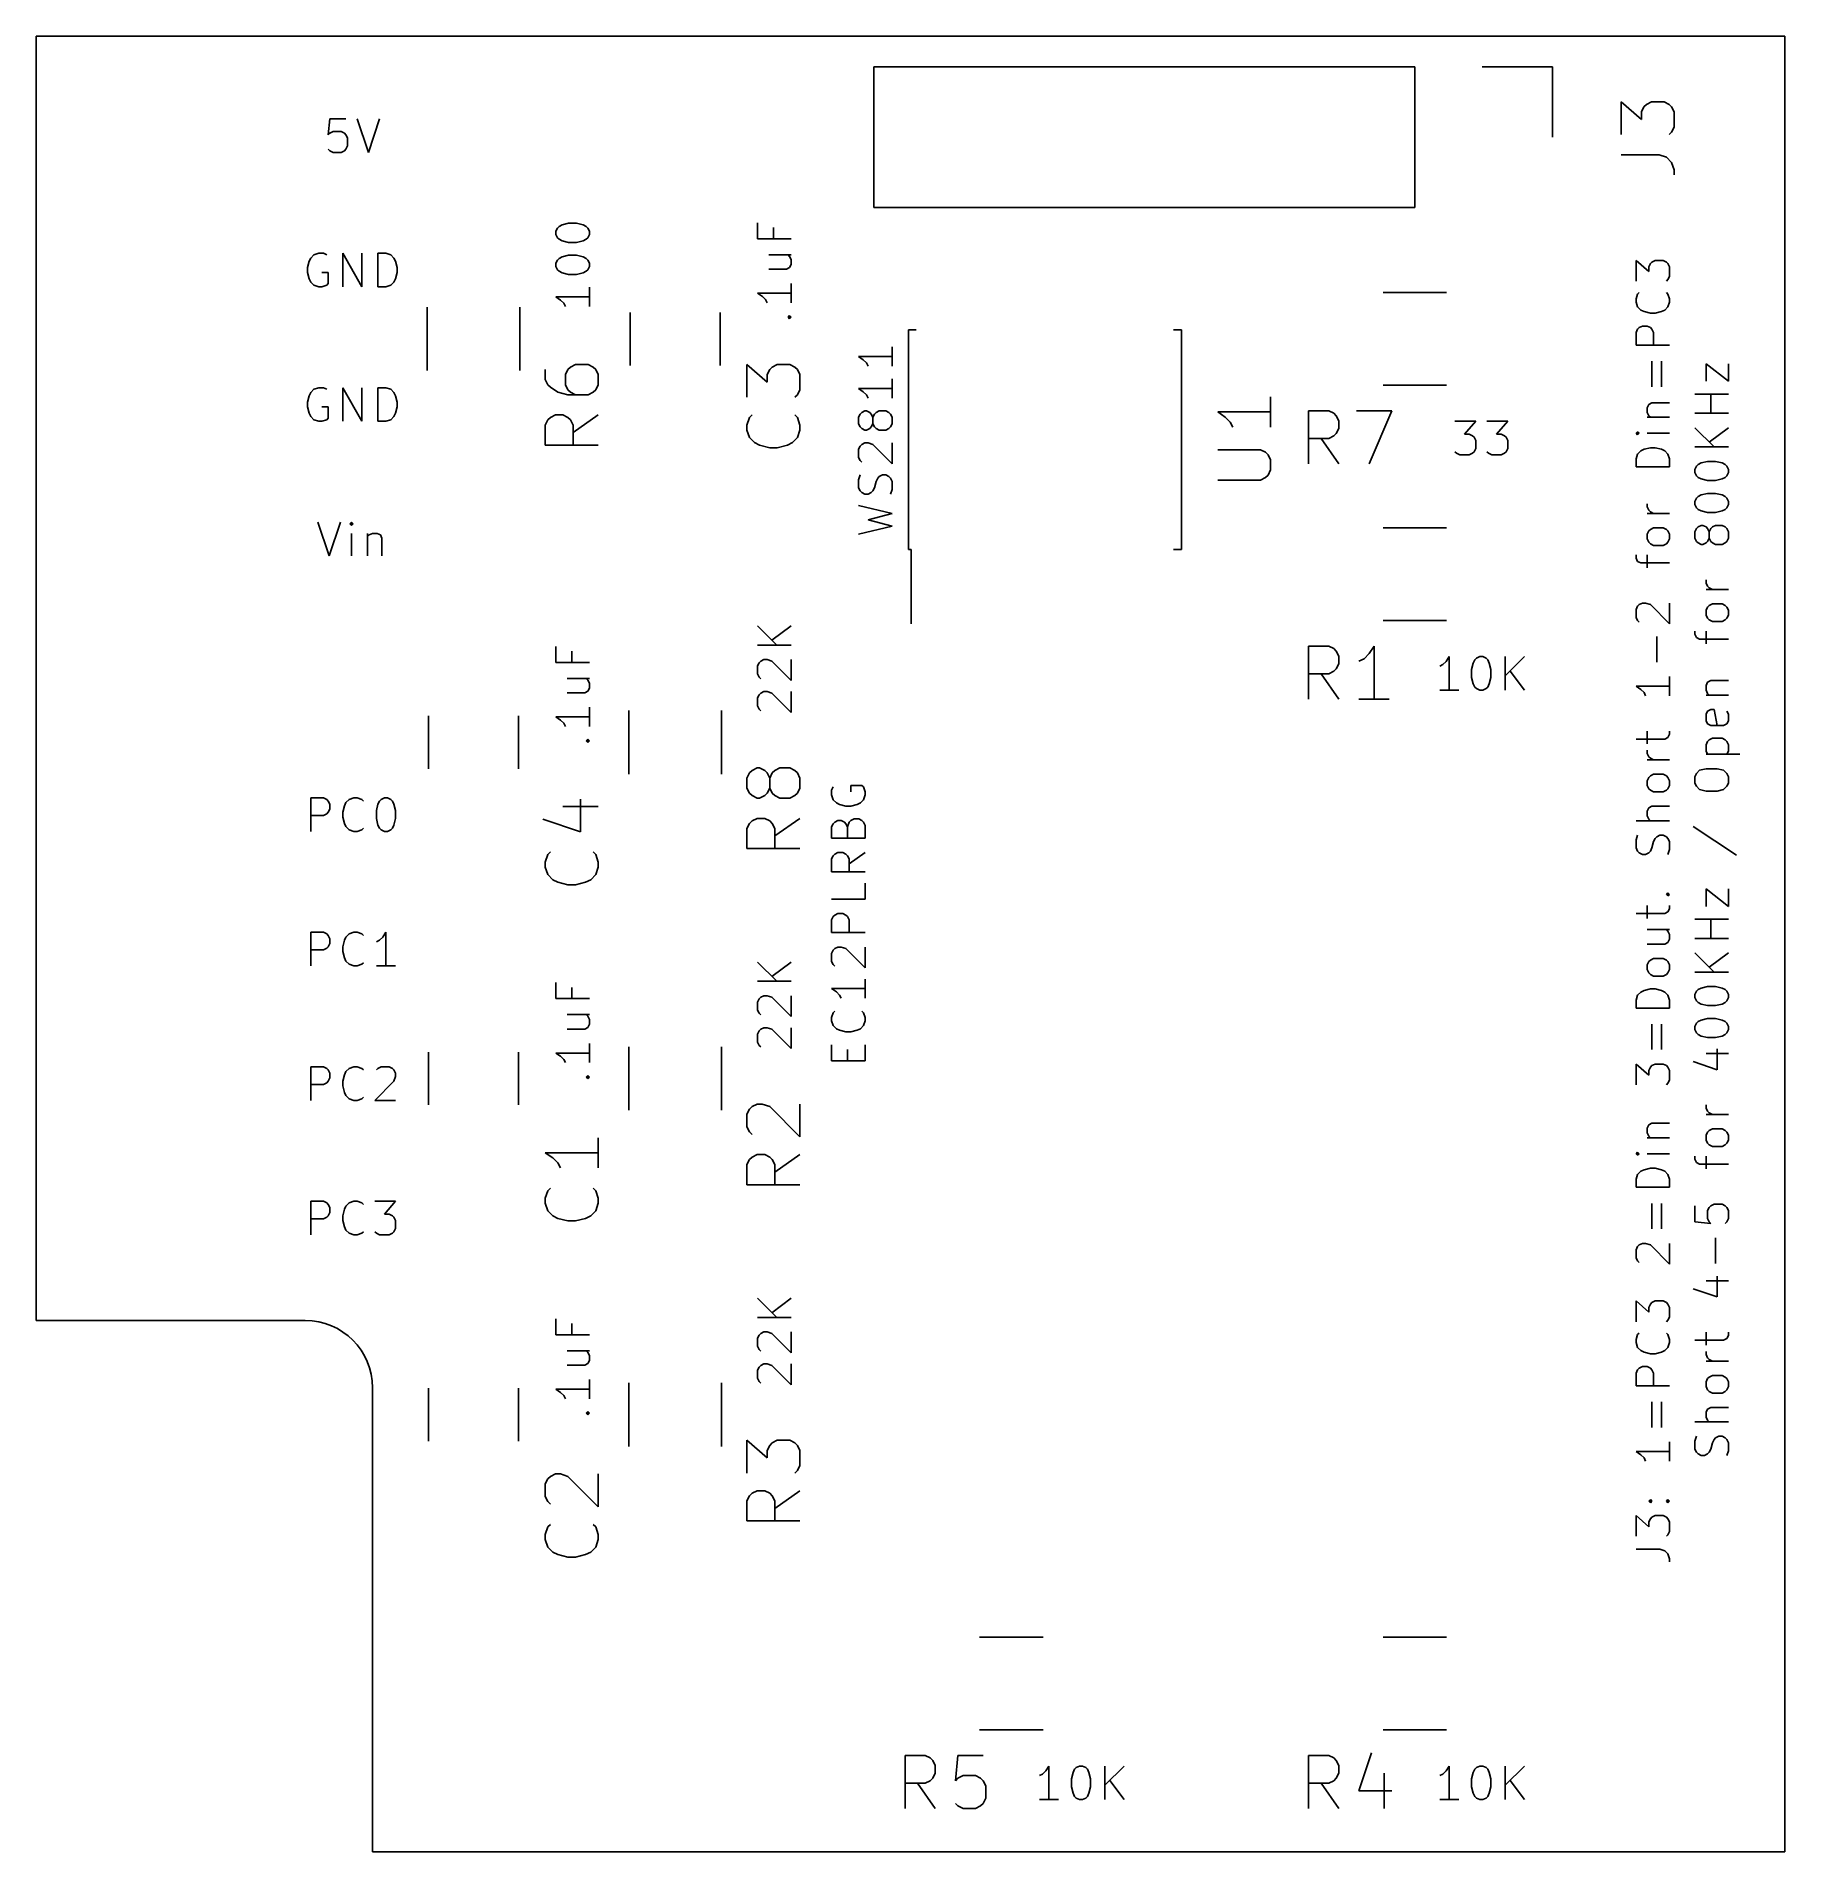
# Model space of a CAD drawing. Extents: x 109.9 to 142.9, y -87.6 to -53.3.
import ezdxf

# ---------------------------------------------------------------- set-up
doc = ezdxf.new("R2010")
doc.units = 0
doc.header["$MEASUREMENT"] = 0
doc.layers.add('BLACK', color=7, linetype='CONTINUOUS')

msp = doc.modelspace()

# ---------------------------------------------------------------- linework, layer by layer
at = {"layer": 'Black'}
for p, q in [((109.855, -77.597), (109.855, -53.34)), ((109.855, -53.34), (142.875, -53.34)), ((142.875, -53.34), (142.875, -87.63)), ((125.67, -53.915), (125.67, -56.575)), ((135.89, -53.915), (125.67, -53.915)), ((135.89, -53.915), (135.89, -56.575)), ((137.16, -53.915), (138.49, -53.915)), ((138.49, -53.915), (138.49, -55.245)), ((139.787, -55.1974), (139.787, -54.5783)), ((139.787, -54.5783), (140.168, -54.9117)), ((140.168, -54.7688), (140.216, -54.6736)), ((140.168, -54.9117), (140.168, -54.7688)), ((140.216, -54.6736), (140.264, -54.626)), ((140.264, -54.626), (140.359, -54.5783)), ((140.359, -54.5783), (140.597, -54.5783)), ((140.597, -54.5783), (140.692, -54.626)), ((140.692, -54.626), (140.74, -54.6736)), ((140.74, -54.6736), (140.787, -54.7688)), ((140.787, -54.7688), (140.787, -55.0545)), ((115.401, -54.8973), (115.37, -55.1996)), ((115.37, -55.1996), (115.401, -55.1694)), ((115.703, -54.8973), (115.401, -54.8973)), ((115.401, -55.1694), (115.461, -55.1392)), ((115.461, -55.1392), (115.612, -55.1392)), ((115.612, -55.1392), (115.673, -55.1694)), ((115.673, -55.1694), (115.703, -55.1996)), ((115.703, -55.1996), (115.733, -55.2601)), ((115.915, -54.8973), (116.126, -55.5323)), ((116.126, -55.5323), (116.338, -54.8973)), ((140.74, -55.1498), (140.692, -55.1974)), ((140.787, -55.0545), (140.74, -55.1498)), ((115.401, -55.502), (115.37, -55.4718)), ((115.461, -55.5323), (115.401, -55.502)), ((115.612, -55.5323), (115.461, -55.5323)), ((115.673, -55.502), (115.612, -55.5323)), ((115.703, -55.4718), (115.673, -55.502)), ((115.733, -55.4113), (115.703, -55.4718)), ((115.733, -55.2601), (115.733, -55.4113)), ((139.787, -55.5783), (140.502, -55.5783)), ((140.502, -55.5783), (140.645, -55.626)), ((140.645, -55.626), (140.74, -55.7212)), ((140.74, -55.7212), (140.787, -55.864)), ((140.787, -55.864), (140.787, -55.9593)), ((135.89, -56.575), (125.67, -56.575)), ((119.728, -56.9323), (119.788, -56.902)), ((119.788, -56.902), (119.909, -56.8718)), ((119.909, -56.8718), (120.06, -56.8718)), ((120.06, -56.8718), (120.181, -56.902)), ((120.181, -56.902), (120.242, -56.9323)), ((123.477, -57.1651), (123.477, -56.8627)), ((119.667, -57.023), (119.697, -56.9625)), ((119.667, -57.0835), (119.667, -57.023)), ((119.697, -57.144), (119.667, -57.0835)), ((119.697, -56.9625), (119.728, -56.9323)), ((119.728, -57.1742), (119.697, -57.144)), ((119.788, -57.2044), (119.728, -57.1742)), ((119.909, -57.2347), (119.788, -57.2044)), ((120.06, -57.2347), (119.909, -57.2347)), ((120.181, -57.2044), (120.06, -57.2347)), ((120.242, -57.1742), (120.181, -57.2044)), ((120.242, -56.9323), (120.272, -56.9625)), ((120.272, -57.144), (120.242, -57.1742)), ((120.272, -56.9625), (120.302, -57.023)), ((120.302, -57.0835), (120.272, -57.144)), ((120.302, -57.023), (120.302, -57.0835)), ((124.112, -57.1651), (123.477, -57.1651)), ((123.78, -56.9535), (123.78, -57.1651)), ((115.008, -57.5885), (114.977, -57.7094)), ((115.038, -57.528), (115.008, -57.5885)), ((115.098, -57.4675), (115.038, -57.528)), ((115.189, -57.4373), (115.098, -57.4675)), ((115.28, -57.4373), (115.189, -57.4373)), ((115.34, -57.4675), (115.28, -57.4373)), ((115.643, -58.0723), (115.643, -57.4373)), ((115.643, -57.4373), (116.005, -58.0723)), ((116.005, -58.0723), (116.005, -57.4373)), ((116.308, -58.0723), (116.308, -57.4373)), ((116.308, -57.4373), (116.459, -57.4373)), ((116.459, -57.4373), (116.55, -57.4675)), ((116.55, -57.4675), (116.61, -57.528)), ((116.61, -57.528), (116.64, -57.5885)), ((116.64, -57.5885), (116.671, -57.7094)), ((119.667, -57.6278), (119.697, -57.5673)), ((119.697, -57.5673), (119.728, -57.537)), ((119.728, -57.537), (119.788, -57.5068)), ((119.788, -57.5068), (119.909, -57.4766)), ((119.909, -57.4766), (120.06, -57.4766)), ((120.06, -57.4766), (120.181, -57.5068)), ((120.181, -57.5068), (120.242, -57.537)), ((120.242, -57.537), (120.272, -57.5673)), ((120.272, -57.5673), (120.302, -57.6278)), ((123.689, -57.4675), (124.112, -57.4675)), ((124.082, -57.4977), (124.052, -57.4675)), ((124.112, -57.5582), (124.082, -57.4977)), ((124.112, -57.6489), (124.112, -57.5582)), ((140.067, -57.9664), (140.067, -57.5733)), ((140.067, -57.5733), (140.309, -57.785)), ((140.339, -57.6338), (140.369, -57.6036)), ((140.369, -57.6036), (140.429, -57.5733)), ((140.429, -57.5733), (140.581, -57.5733)), ((140.581, -57.5733), (140.641, -57.6036)), ((140.641, -57.6036), (140.671, -57.6338)), ((114.977, -57.7094), (114.977, -57.8001)), ((114.977, -57.8001), (115.008, -57.9211)), ((115.008, -57.9211), (115.038, -57.9815)), ((115.37, -57.8001), (115.249, -57.8001)), ((115.37, -58.0118), (115.37, -57.8001)), ((116.64, -57.9211), (116.61, -57.9815)), ((116.671, -57.8001), (116.64, -57.9211)), ((116.671, -57.7094), (116.671, -57.8001)), ((119.667, -57.6882), (119.667, -57.6278)), ((119.697, -57.7487), (119.667, -57.6882)), ((119.728, -57.779), (119.697, -57.7487)), ((119.788, -57.8092), (119.728, -57.779)), ((119.909, -57.8394), (119.788, -57.8092)), ((120.06, -57.8394), (119.909, -57.8394)), ((120.181, -57.8092), (120.06, -57.8394)), ((120.242, -57.779), (120.181, -57.8092)), ((120.272, -57.7487), (120.242, -57.779)), ((120.302, -57.6882), (120.272, -57.7487)), ((120.302, -57.6278), (120.302, -57.6882)), ((123.689, -57.7396), (124.022, -57.7396)), ((124.022, -57.7396), (124.082, -57.7094)), ((124.082, -57.7094), (124.112, -57.6489)), ((140.309, -57.6943), (140.339, -57.6338)), ((140.309, -57.785), (140.309, -57.6943)), ((140.671, -57.9362), (140.641, -57.9664)), ((140.671, -57.6338), (140.702, -57.6943)), ((140.702, -57.8757), (140.671, -57.9362)), ((140.702, -57.6943), (140.702, -57.8757)), ((115.038, -57.9815), (115.098, -58.042)), ((115.098, -58.042), (115.189, -58.0723)), ((115.189, -58.0723), (115.249, -58.0723)), ((115.249, -58.0723), (115.34, -58.042)), ((115.34, -58.042), (115.37, -58.0118)), ((116.459, -58.0723), (116.308, -58.0723)), ((116.55, -58.042), (116.459, -58.0723)), ((116.61, -57.9815), (116.55, -58.042)), ((120.302, -58.2628), (119.667, -58.2628)), ((119.667, -58.2628), (119.758, -58.3232)), ((120.302, -58.0813), (120.302, -58.4442)), ((124.112, -58.1932), (123.477, -58.1932)), ((123.477, -58.1932), (123.568, -58.2537)), ((123.568, -58.2537), (123.628, -58.3142)), ((124.112, -58.0118), (124.112, -58.3746)), ((135.29, -58.18), (136.49, -58.18)), ((140.067, -58.299), (140.097, -58.2083)), ((140.097, -58.2083), (140.127, -58.1781)), ((140.641, -58.1781), (140.671, -58.2083)), ((140.671, -58.2083), (140.702, -58.299)), ((117.235, -59.655), (117.235, -58.455)), ((118.985, -58.455), (118.985, -59.655)), ((119.758, -58.3232), (119.818, -58.3837)), ((119.818, -58.3837), (119.849, -58.4442)), ((121.07, -58.555), (121.07, -59.555)), ((122.77, -59.555), (122.77, -58.555)), ((123.628, -58.3142), (123.659, -58.3746)), ((124.052, -58.6468), (124.082, -58.6165)), ((124.082, -58.6165), (124.112, -58.6468)), ((140.067, -58.3595), (140.067, -58.299)), ((140.097, -58.4502), (140.067, -58.3595)), ((140.157, -58.5107), (140.097, -58.4502)), ((140.218, -58.541), (140.157, -58.5107)), ((140.339, -58.5712), (140.218, -58.541)), ((140.429, -58.5712), (140.339, -58.5712)), ((140.55, -58.541), (140.429, -58.5712)), ((140.611, -58.5107), (140.55, -58.541)), ((140.671, -58.4502), (140.611, -58.5107)), ((140.702, -58.3595), (140.671, -58.4502)), ((140.702, -58.299), (140.702, -58.3595)), ((124.082, -58.677), (124.052, -58.6468)), ((124.052, -58.6468), (124.112, -58.6468)), ((124.112, -58.6468), (124.082, -58.677)), ((126.33, -58.885), (126.475, -58.885)), ((126.33, -63.035), (126.33, -58.885)), ((131.48, -58.885), (131.335, -58.885)), ((131.48, -63.035), (131.48, -58.885)), ((140.067, -58.934), (140.097, -58.8736)), ((140.067, -59.176), (140.067, -58.934)), ((140.097, -58.8736), (140.127, -58.8433)), ((140.127, -58.8433), (140.188, -58.8131)), ((140.188, -58.8131), (140.278, -58.8131)), ((140.278, -58.8131), (140.339, -58.8433)), ((140.339, -58.8433), (140.369, -58.8736)), ((140.369, -58.8736), (140.399, -58.934)), ((140.399, -58.934), (140.399, -59.176)), ((126.017, -59.2062), (126.017, -59.569)), ((140.702, -59.176), (140.067, -59.176)), ((119.467, -59.6345), (119.467, -59.825)), ((119.896, -59.6345), (119.848, -59.7298)), ((119.944, -59.5869), (119.896, -59.6345)), ((120.039, -59.5393), (119.944, -59.5869)), ((120.277, -59.5393), (120.039, -59.5393)), ((120.372, -59.5869), (120.277, -59.5393)), ((120.42, -59.6345), (120.372, -59.5869)), ((120.467, -59.7298), (120.42, -59.6345)), ((123.277, -60.1583), (123.277, -59.5393)), ((123.277, -59.5393), (123.658, -59.8726)), ((123.658, -59.7298), (123.706, -59.6345)), ((123.706, -59.6345), (123.754, -59.5869)), ((123.754, -59.5869), (123.849, -59.5393)), ((123.849, -59.5393), (124.087, -59.5393)), ((124.087, -59.5393), (124.182, -59.5869)), ((124.182, -59.5869), (124.23, -59.6345)), ((124.23, -59.6345), (124.277, -59.7298)), ((126.017, -59.3876), (125.382, -59.3876)), ((125.382, -59.3876), (125.473, -59.4481)), ((125.473, -59.4481), (125.533, -59.5086)), ((125.533, -59.5086), (125.564, -59.569)), ((140.369, -59.9621), (140.369, -59.4783)), ((140.55, -59.4783), (140.55, -59.9621)), ((141.39, -59.8563), (141.39, -59.5237)), ((141.39, -59.5237), (141.813, -59.8563)), ((141.813, -59.8563), (141.813, -59.5237)), ((115.189, -59.9773), (115.098, -60.0075)), ((115.28, -59.9773), (115.189, -59.9773)), ((115.34, -60.0075), (115.28, -59.9773)), ((115.643, -60.6123), (115.643, -59.9773)), ((115.643, -59.9773), (116.005, -60.6123)), ((116.005, -60.6123), (116.005, -59.9773)), ((116.308, -60.6123), (116.308, -59.9773)), ((116.308, -59.9773), (116.459, -59.9773)), ((116.459, -59.9773), (116.55, -60.0075)), ((119.467, -59.825), (119.515, -59.9202)), ((119.515, -59.9202), (119.563, -59.9679)), ((119.563, -59.9679), (119.705, -60.0631)), ((119.848, -59.7298), (119.848, -59.9202)), ((119.848, -59.9202), (119.896, -60.0155)), ((120.42, -60.0155), (120.467, -59.9202)), ((120.467, -59.9202), (120.467, -59.7298)), ((123.658, -59.8726), (123.658, -59.7298)), ((124.277, -59.7298), (124.277, -60.0155)), ((126.017, -59.9924), (125.382, -59.9924)), ((125.382, -59.9924), (125.473, -60.0529)), ((126.017, -59.811), (126.017, -60.1738)), ((136.49, -59.93), (135.29, -59.93)), ((115.008, -60.1285), (114.977, -60.2494)), ((114.977, -60.2494), (114.977, -60.3401)), ((114.977, -60.3401), (115.008, -60.4611)), ((115.038, -60.068), (115.008, -60.1285)), ((115.098, -60.0075), (115.038, -60.068)), ((115.37, -60.3401), (115.249, -60.3401)), ((115.37, -60.5518), (115.37, -60.3401)), ((116.55, -60.0075), (116.61, -60.068)), ((116.61, -60.068), (116.64, -60.1285)), ((116.64, -60.1285), (116.671, -60.2494)), ((116.671, -60.3401), (116.64, -60.4611)), ((116.671, -60.2494), (116.671, -60.3401)), ((119.705, -60.0631), (119.896, -60.1107)), ((119.896, -60.0155), (119.944, -60.0631)), ((119.896, -60.1107), (120.277, -60.1107)), ((119.944, -60.0631), (120.039, -60.1107)), ((120.277, -60.1107), (120.372, -60.0631)), ((120.372, -60.0631), (120.42, -60.0155)), ((124.23, -60.1107), (124.182, -60.1583)), ((124.277, -60.0155), (124.23, -60.1107)), ((125.473, -60.0529), (125.533, -60.1133)), ((125.533, -60.1133), (125.564, -60.1738)), ((133.167, -60.1505), (133.167, -60.7219)), ((140.278, -60.3552), (140.309, -60.2948)), ((140.309, -60.2948), (140.369, -60.2645)), ((140.369, -60.2645), (140.702, -60.2645)), ((141.813, -60.0982), (141.178, -60.0982)), ((141.48, -60.4611), (141.48, -60.0982)), ((115.008, -60.4611), (115.038, -60.5215)), ((115.038, -60.5215), (115.098, -60.582)), ((115.098, -60.582), (115.189, -60.6123)), ((115.189, -60.6123), (115.249, -60.6123)), ((115.249, -60.6123), (115.34, -60.582)), ((115.34, -60.582), (115.37, -60.5518)), ((116.459, -60.6123), (116.308, -60.6123)), ((116.55, -60.582), (116.459, -60.6123)), ((116.61, -60.5215), (116.55, -60.582)), ((116.64, -60.4611), (116.61, -60.5215)), ((119.467, -60.6821), (119.515, -60.5869)), ((119.467, -61.0631), (119.467, -60.6821)), ((119.515, -60.5869), (119.563, -60.5393)), ((119.563, -60.5393), (119.658, -60.4917)), ((119.658, -60.4917), (119.801, -60.4917)), ((119.801, -60.4917), (119.896, -60.5393)), ((119.896, -60.5393), (119.944, -60.5869)), ((119.944, -60.5869), (119.991, -60.6821)), ((120.467, -60.4917), (119.991, -60.825)), ((119.991, -60.6821), (119.991, -61.0631)), ((123.277, -60.6821), (123.325, -60.5393)), ((123.277, -60.7774), (123.277, -60.6821)), ((123.325, -60.5393), (123.373, -60.4917)), ((124.182, -60.4917), (124.23, -60.5393)), ((124.23, -60.5393), (124.277, -60.6821)), ((124.277, -60.6821), (124.277, -60.7774)), ((125.382, -60.5367), (125.412, -60.4762)), ((125.382, -60.6576), (125.382, -60.5367)), ((125.412, -60.7181), (125.382, -60.6576)), ((125.412, -60.4762), (125.443, -60.446)), ((125.443, -60.446), (125.503, -60.4157)), ((125.503, -60.4157), (125.533, -60.4157)), ((125.533, -60.4157), (125.594, -60.446)), ((125.594, -60.446), (125.624, -60.4762)), ((125.624, -60.4762), (125.654, -60.5367)), ((125.654, -60.6576), (125.624, -60.7181)), ((125.685, -60.4762), (125.654, -60.5367)), ((125.654, -60.5367), (125.654, -60.6576)), ((125.654, -60.6576), (125.685, -60.7181)), ((125.715, -60.446), (125.685, -60.4762)), ((125.775, -60.4157), (125.715, -60.446)), ((125.896, -60.4157), (125.775, -60.4157)), ((125.957, -60.446), (125.896, -60.4157)), ((125.987, -60.4762), (125.957, -60.446)), ((126.017, -60.5367), (125.987, -60.4762)), ((125.987, -60.7181), (126.017, -60.6576)), ((126.017, -60.6576), (126.017, -60.5367)), ((133.167, -60.4362), (132.167, -60.4362)), ((132.167, -60.4362), (132.31, -60.5314)), ((132.31, -60.5314), (132.405, -60.6267)), ((132.405, -60.6267), (132.453, -60.7219)), ((133.882, -61.4124), (133.882, -60.4124)), ((133.882, -60.4124), (134.263, -60.4124)), ((134.263, -60.4124), (134.358, -60.46)), ((134.358, -60.46), (134.406, -60.5076)), ((134.406, -60.5076), (134.453, -60.6029)), ((134.453, -60.6029), (134.453, -60.7457)), ((134.787, -60.4124), (135.453, -60.4124)), ((135.453, -60.4124), (135.025, -61.4124)), ((136.646, -60.6123), (137.039, -60.6123)), ((137.039, -60.6123), (136.827, -60.8542)), ((137.251, -60.6123), (137.644, -60.6123)), ((137.644, -60.6123), (137.432, -60.8542)), ((140.278, -60.4459), (140.278, -60.3552)), ((140.309, -60.5064), (140.278, -60.4459)), ((140.278, -60.5367), (140.702, -60.5367)), ((140.339, -60.5367), (140.309, -60.5064)), ((141.813, -60.4611), (141.178, -60.4611)), ((123.325, -60.9202), (123.277, -60.7774)), ((123.42, -61.0155), (123.325, -60.9202)), ((123.515, -61.0631), (123.42, -61.0155)), ((124.135, -61.0155), (124.039, -61.0631)), ((124.23, -60.9202), (124.135, -61.0155)), ((124.277, -60.7774), (124.23, -60.9202)), ((125.443, -60.7483), (125.412, -60.7181)), ((125.503, -60.7786), (125.443, -60.7483)), ((125.443, -61.0507), (125.503, -61.0205)), ((125.533, -60.7786), (125.503, -60.7786)), ((125.503, -61.0205), (125.564, -61.0205)), ((125.594, -60.7483), (125.533, -60.7786)), ((125.564, -61.0205), (125.654, -61.0507)), ((125.624, -60.7181), (125.594, -60.7483)), ((125.685, -60.7181), (125.715, -60.7483)), ((125.715, -60.7483), (125.775, -60.7786)), ((125.775, -60.7786), (125.896, -60.7786)), ((125.896, -60.7786), (125.957, -60.7483)), ((125.957, -60.7483), (125.987, -60.7181)), ((126.017, -61.4136), (126.017, -61.0205)), ((134.263, -60.9362), (133.882, -60.9362)), ((134.453, -61.4124), (134.12, -60.9362)), ((134.358, -60.8886), (134.263, -60.9362)), ((134.406, -60.841), (134.358, -60.8886)), ((134.453, -60.7457), (134.406, -60.841)), ((136.827, -60.8542), (136.918, -60.8542)), ((136.918, -60.8542), (136.979, -60.8844)), ((136.979, -60.8844), (137.009, -60.9146)), ((137.009, -60.9146), (137.039, -60.9751)), ((137.039, -60.9751), (137.039, -61.1263)), ((137.432, -60.8542), (137.523, -60.8542)), ((137.523, -60.8542), (137.583, -60.8844)), ((137.583, -60.8844), (137.614, -60.9146)), ((137.614, -60.9146), (137.644, -60.9751)), ((137.644, -60.9751), (137.644, -61.1263)), ((140.097, -60.8088), (140.067, -60.839)), ((140.067, -60.839), (140.097, -60.8693)), ((140.067, -60.839), (140.127, -60.839)), ((140.127, -60.839), (140.097, -60.8088)), ((140.097, -60.8693), (140.127, -60.839)), ((140.702, -60.839), (140.278, -60.839)), ((141.178, -60.7332), (141.541, -61.0961)), ((141.813, -60.7332), (141.45, -61.0054)), ((120.467, -61.0631), (119.467, -61.0631)), ((123.706, -61.1107), (123.515, -61.0631)), ((123.849, -61.1107), (123.706, -61.1107)), ((124.039, -61.0631), (123.849, -61.1107)), ((125.382, -61.1414), (125.412, -61.081)), ((125.382, -61.2926), (125.382, -61.1414)), ((125.412, -61.3531), (125.382, -61.2926)), ((125.412, -61.081), (125.443, -61.0507)), ((125.443, -61.3833), (125.412, -61.3531)), ((125.654, -61.0507), (126.017, -61.4136)), ((132.977, -61.1505), (132.167, -61.1505)), ((133.072, -61.1981), (132.977, -61.1505)), ((133.12, -61.2457), (133.072, -61.1981)), ((133.167, -61.341), (133.12, -61.2457)), ((133.167, -61.5314), (133.167, -61.341)), ((136.676, -61.217), (136.646, -61.1868)), ((136.737, -61.2473), (136.676, -61.217)), ((136.918, -61.2473), (136.737, -61.2473)), ((136.979, -61.217), (136.918, -61.2473)), ((137.009, -61.1868), (136.979, -61.217)), ((137.039, -61.1263), (137.009, -61.1868)), ((137.281, -61.217), (137.251, -61.1868)), ((137.341, -61.2473), (137.281, -61.217)), ((137.523, -61.2473), (137.341, -61.2473)), ((137.583, -61.217), (137.523, -61.2473)), ((137.614, -61.1868), (137.583, -61.217)), ((137.644, -61.1263), (137.614, -61.1868)), ((140.067, -61.3229), (140.097, -61.2321)), ((140.067, -61.474), (140.067, -61.3229)), ((140.097, -61.2321), (140.157, -61.1717)), ((140.157, -61.1717), (140.218, -61.1414)), ((140.218, -61.1414), (140.339, -61.1112)), ((140.339, -61.1112), (140.429, -61.1112)), ((140.429, -61.1112), (140.55, -61.1414)), ((140.55, -61.1414), (140.611, -61.1717)), ((140.611, -61.1717), (140.671, -61.2321)), ((140.671, -61.2321), (140.702, -61.3229)), ((140.702, -61.3229), (140.702, -61.474)), ((141.813, -61.0961), (141.178, -61.0961)), ((141.299, -61.3985), (141.42, -61.3682)), ((141.42, -61.3682), (141.571, -61.3682)), ((141.571, -61.3682), (141.692, -61.3985)), ((125.382, -61.716), (125.412, -61.6252)), ((125.382, -61.8671), (125.382, -61.716)), ((125.745, -61.6857), (125.715, -61.7462)), ((125.775, -61.6555), (125.745, -61.6857)), ((125.836, -61.6252), (125.775, -61.6555)), ((125.896, -61.6252), (125.836, -61.6252)), ((125.957, -61.6555), (125.896, -61.6252)), ((125.987, -61.6857), (125.957, -61.6555)), ((126.017, -61.7462), (125.987, -61.6857)), ((132.167, -61.7219), (132.977, -61.7219)), ((132.977, -61.7219), (133.072, -61.6743)), ((133.072, -61.6743), (133.12, -61.6267)), ((133.12, -61.6267), (133.167, -61.5314)), ((140.702, -61.474), (140.067, -61.474)), ((141.178, -61.5194), (141.208, -61.4589)), ((141.178, -61.5799), (141.178, -61.5194)), ((141.208, -61.6404), (141.178, -61.5799)), ((141.208, -61.4589), (141.238, -61.4287)), ((141.238, -61.6706), (141.208, -61.6404)), ((141.238, -61.4287), (141.299, -61.3985)), ((141.299, -61.7008), (141.238, -61.6706)), ((141.42, -61.7311), (141.299, -61.7008)), ((141.692, -61.7008), (141.571, -61.7311)), ((141.692, -61.3985), (141.752, -61.4287)), ((141.752, -61.6706), (141.692, -61.7008)), ((141.752, -61.4287), (141.783, -61.4589)), ((141.783, -61.6404), (141.752, -61.6706)), ((141.783, -61.4589), (141.813, -61.5194)), ((141.813, -61.5799), (141.783, -61.6404)), ((141.813, -61.5194), (141.813, -61.5799)), ((125.412, -61.9276), (125.382, -61.8671)), ((125.443, -61.9579), (125.412, -61.9276)), ((125.503, -61.9881), (125.443, -61.9579)), ((125.564, -61.9881), (125.503, -61.9881)), ((125.624, -61.9579), (125.564, -61.9881)), ((125.654, -61.9276), (125.624, -61.9579)), ((125.685, -61.8671), (125.654, -61.9276)), ((125.715, -61.7462), (125.685, -61.8671)), ((125.987, -61.9881), (126.017, -61.8974)), ((126.017, -61.8974), (126.017, -61.7462)), ((141.178, -62.1242), (141.208, -62.0637)), ((141.208, -62.0637), (141.238, -62.0335)), ((141.238, -62.0335), (141.299, -62.0032)), ((141.299, -62.0032), (141.42, -61.973)), ((141.571, -61.7311), (141.42, -61.7311)), ((141.42, -61.973), (141.571, -61.973)), ((141.571, -61.973), (141.692, -62.0032)), ((141.692, -62.0032), (141.752, -62.0335)), ((141.752, -62.0335), (141.783, -62.0637)), ((141.783, -62.0637), (141.813, -62.1242)), ((126.017, -62.351), (125.382, -62.1998)), ((125.564, -62.4719), (126.017, -62.351)), ((140.278, -62.23), (140.278, -62.1695)), ((140.309, -62.2905), (140.278, -62.23)), ((140.702, -62.351), (140.278, -62.351)), ((140.339, -62.3207), (140.309, -62.2905)), ((140.399, -62.351), (140.339, -62.3207)), ((141.178, -62.1846), (141.178, -62.1242)), ((141.208, -62.2451), (141.178, -62.1846)), ((141.238, -62.2754), (141.208, -62.2451)), ((141.299, -62.3056), (141.238, -62.2754)), ((141.42, -62.3358), (141.299, -62.3056)), ((141.571, -62.3358), (141.42, -62.3358)), ((141.692, -62.3056), (141.571, -62.3358)), ((141.752, -62.2754), (141.692, -62.3056)), ((141.783, -62.2451), (141.752, -62.2754)), ((141.813, -62.1846), (141.783, -62.2451)), ((141.813, -62.1242), (141.813, -62.1846)), ((115.174, -62.5173), (115.386, -63.1523)), ((115.386, -63.1523), (115.597, -62.5173)), ((115.809, -62.5173), (115.779, -62.5475)), ((115.779, -62.5475), (115.809, -62.5777)), ((115.839, -62.5475), (115.809, -62.5173)), ((115.809, -62.5173), (115.809, -62.5777)), ((115.809, -62.5777), (115.839, -62.5475)), ((115.809, -63.1523), (115.809, -62.7289)), ((116.111, -62.7289), (116.111, -63.1523)), ((116.142, -62.7592), (116.202, -62.7289)), ((116.202, -62.7289), (116.293, -62.7289)), ((116.293, -62.7289), (116.353, -62.7592)), ((125.382, -62.744), (126.017, -62.5929)), ((126.017, -62.5929), (125.564, -62.4719)), ((135.29, -62.625), (136.49, -62.625)), ((140.278, -62.744), (140.309, -62.6836)), ((140.278, -62.8348), (140.278, -62.744)), ((140.309, -62.6836), (140.339, -62.6533)), ((140.339, -62.6533), (140.399, -62.6231)), ((140.399, -62.6231), (140.581, -62.6231)), ((140.581, -62.6231), (140.641, -62.6533)), ((140.641, -62.6533), (140.671, -62.6836)), ((140.671, -62.6836), (140.702, -62.744)), ((140.702, -62.744), (140.702, -62.8348)), ((141.178, -62.6987), (141.208, -62.6382)), ((141.178, -62.8196), (141.178, -62.6987)), ((141.208, -62.6382), (141.238, -62.608)), ((141.238, -62.608), (141.299, -62.5777)), ((141.299, -62.5777), (141.329, -62.5777)), ((141.329, -62.5777), (141.39, -62.608)), ((141.39, -62.608), (141.42, -62.6382)), ((141.42, -62.6382), (141.45, -62.6987)), ((141.48, -62.6382), (141.45, -62.6987)), ((141.45, -62.6987), (141.45, -62.8196)), ((141.511, -62.608), (141.48, -62.6382)), ((141.571, -62.5777), (141.511, -62.608)), ((141.692, -62.5777), (141.571, -62.5777)), ((141.752, -62.608), (141.692, -62.5777)), ((141.783, -62.6382), (141.752, -62.608)), ((141.813, -62.6987), (141.783, -62.6382)), ((141.813, -62.8196), (141.813, -62.6987)), ((116.111, -62.7894), (116.142, -62.7592)), ((116.353, -62.7592), (116.383, -62.8196)), ((116.383, -62.8196), (116.383, -63.1523)), ((126.33, -63.035), (126.38, -63.035)), ((126.38, -63.035), (126.38, -64.435)), ((131.48, -63.035), (131.335, -63.035)), ((140.309, -62.8952), (140.278, -62.8348)), ((140.339, -62.9255), (140.309, -62.8952)), ((140.399, -62.9557), (140.339, -62.9255)), ((140.581, -62.9557), (140.399, -62.9557)), ((140.641, -62.9255), (140.581, -62.9557)), ((140.671, -62.8952), (140.641, -62.9255)), ((140.702, -62.8348), (140.671, -62.8952)), ((141.208, -62.8801), (141.178, -62.8196)), ((141.238, -62.9104), (141.208, -62.8801)), ((141.299, -62.9406), (141.238, -62.9104)), ((141.329, -62.9406), (141.299, -62.9406)), ((141.39, -62.9104), (141.329, -62.9406)), ((141.42, -62.8801), (141.39, -62.9104)), ((141.45, -62.8196), (141.42, -62.8801)), ((141.45, -62.8196), (141.48, -62.8801)), ((141.48, -62.8801), (141.511, -62.9104)), ((141.511, -62.9104), (141.571, -62.9406)), ((141.571, -62.9406), (141.692, -62.9406)), ((141.692, -62.9406), (141.752, -62.9104)), ((141.752, -62.9104), (141.783, -62.8801)), ((141.783, -62.8801), (141.813, -62.8196)), ((140.067, -63.1976), (140.067, -63.1371)), ((140.097, -63.2581), (140.067, -63.1976)), ((140.157, -63.2883), (140.097, -63.2581)), ((140.702, -63.2883), (140.157, -63.2883)), ((140.278, -63.379), (140.278, -63.1371)), ((141.39, -63.6663), (141.39, -63.6058)), ((141.42, -63.7268), (141.39, -63.6663)), ((141.45, -63.757), (141.42, -63.7268)), ((141.511, -63.7873), (141.45, -63.757)), ((140.067, -64.1652), (140.097, -64.1048)), ((140.097, -64.1048), (140.127, -64.0745)), ((140.127, -64.0745), (140.188, -64.0443)), ((140.188, -64.0443), (140.248, -64.0443)), ((140.248, -64.0443), (140.339, -64.0745)), ((140.339, -64.0745), (140.702, -64.4374)), ((140.702, -64.4374), (140.702, -64.0443)), ((141.813, -63.7873), (141.39, -63.7873)), ((141.39, -64.1804), (141.42, -64.1199)), ((141.42, -64.1199), (141.45, -64.0896)), ((141.45, -64.0896), (141.511, -64.0594)), ((141.511, -64.0594), (141.692, -64.0594)), ((141.692, -64.0594), (141.752, -64.0896)), ((141.752, -64.0896), (141.783, -64.1199)), ((141.783, -64.1199), (141.813, -64.1804)), ((136.49, -64.375), (135.29, -64.375)), ((140.067, -64.3164), (140.067, -64.1652)), ((140.097, -64.3769), (140.067, -64.3164)), ((140.127, -64.4071), (140.097, -64.3769)), ((141.39, -64.2711), (141.39, -64.1804)), ((141.42, -64.3315), (141.39, -64.2711)), ((141.45, -64.3618), (141.42, -64.3315)), ((141.511, -64.392), (141.45, -64.3618)), ((141.692, -64.392), (141.511, -64.392)), ((141.752, -64.3618), (141.692, -64.392)), ((141.783, -64.3315), (141.752, -64.3618)), ((141.813, -64.2711), (141.783, -64.3315)), ((141.813, -64.1804), (141.813, -64.2711)), ((123.477, -64.4767), (123.84, -64.8395)), ((124.112, -64.4767), (123.749, -64.7488)), ((140.46, -65.1631), (140.46, -64.6793)), ((141.178, -64.6339), (141.178, -64.5735)), ((141.208, -64.6944), (141.178, -64.6339)), ((141.269, -64.7246), (141.208, -64.6944)), ((141.813, -64.7246), (141.269, -64.7246)), ((141.39, -64.8154), (141.39, -64.5735)), ((119.667, -65.1661), (119.667, -64.8637)), ((119.97, -64.9545), (119.97, -65.1661)), ((124.112, -64.8395), (123.477, -64.8395)), ((123.507, -65.1722), (123.538, -65.1419)), ((123.538, -65.1419), (123.598, -65.1117)), ((123.598, -65.1117), (123.659, -65.1117)), ((123.659, -65.1117), (123.749, -65.1419)), ((123.749, -65.1419), (124.112, -65.5048)), ((124.112, -65.5048), (124.112, -65.1117)), ((133.882, -65.8574), (133.882, -64.8574)), ((133.882, -64.8574), (134.263, -64.8574)), ((134.263, -64.8574), (134.358, -64.905)), ((134.358, -64.905), (134.406, -64.9526)), ((134.406, -64.9526), (134.453, -65.0479)), ((134.453, -65.0479), (134.453, -65.1907)), ((134.93, -65.0955), (134.834, -65.1431)), ((135.025, -65.0002), (134.93, -65.0955)), ((135.12, -64.8574), (135.025, -65.0002)), ((135.12, -65.8574), (135.12, -64.8574)), ((136.48, -65.148), (136.419, -65.2085)), ((136.54, -65.0573), (136.48, -65.148)), ((136.54, -65.6923), (136.54, -65.0573)), ((136.994, -65.1782), (137.024, -65.1177)), ((137.024, -65.1177), (137.054, -65.0875)), ((137.054, -65.0875), (137.115, -65.0573)), ((137.115, -65.0573), (137.175, -65.0573)), ((137.175, -65.0573), (137.236, -65.0875)), ((137.236, -65.0875), (137.266, -65.1177)), ((137.266, -65.1177), (137.296, -65.1782)), ((137.598, -65.6923), (137.598, -65.0573)), ((137.961, -65.0573), (137.598, -65.4201)), ((120.302, -65.1661), (119.667, -65.1661)), ((119.879, -65.4685), (120.302, -65.4685)), ((120.272, -65.4987), (120.242, -65.4685)), ((123.477, -65.2326), (123.507, -65.1722)), ((123.477, -65.3838), (123.477, -65.2326)), ((123.507, -65.4443), (123.477, -65.3838)), ((123.538, -65.4745), (123.507, -65.4443)), ((134.263, -65.3812), (133.882, -65.3812)), ((134.453, -65.8574), (134.12, -65.3812)), ((134.358, -65.3336), (134.263, -65.3812)), ((134.406, -65.286), (134.358, -65.3336)), ((134.453, -65.1907), (134.406, -65.286)), ((136.419, -65.2085), (136.359, -65.2387)), ((136.963, -65.2992), (136.994, -65.1782)), ((136.963, -65.4504), (136.963, -65.2992)), ((136.994, -65.5713), (136.963, -65.4504)), ((137.296, -65.1782), (137.326, -65.2992)), ((137.326, -65.4504), (137.296, -65.5713)), ((137.326, -65.2992), (137.326, -65.4504)), ((137.961, -65.6923), (137.689, -65.3294)), ((140.702, -65.4352), (140.702, -65.7981)), ((119.879, -65.7406), (120.212, -65.7406)), ((120.212, -65.7406), (120.272, -65.7104)), ((120.302, -65.5592), (120.272, -65.4987)), ((120.272, -65.7104), (120.302, -65.6499)), ((120.302, -65.6499), (120.302, -65.5592)), ((123.477, -65.8374), (123.507, -65.7769)), ((123.507, -65.7769), (123.538, -65.7467)), ((123.538, -65.7467), (123.598, -65.7165)), ((123.598, -65.7165), (123.659, -65.7165)), ((123.659, -65.7165), (123.749, -65.7467)), ((123.749, -65.7467), (124.112, -66.1095)), ((124.112, -66.1095), (124.112, -65.7165)), ((136.722, -65.6923), (136.359, -65.6923)), ((137.024, -65.6318), (136.994, -65.5713)), ((137.054, -65.662), (137.024, -65.6318)), ((137.115, -65.6923), (137.054, -65.662)), ((137.175, -65.6923), (137.115, -65.6923)), ((137.236, -65.662), (137.175, -65.6923)), ((137.266, -65.6318), (137.236, -65.662)), ((137.296, -65.5713), (137.266, -65.6318)), ((140.702, -65.6167), (140.067, -65.6167)), ((140.067, -65.6167), (140.157, -65.6771)), ((140.157, -65.6771), (140.218, -65.7376)), ((140.218, -65.7376), (140.248, -65.7981)), ((141.39, -65.6015), (141.42, -65.5411)), ((141.39, -65.6923), (141.39, -65.6015)), ((141.42, -65.7527), (141.39, -65.6923)), ((141.39, -65.783), (141.813, -65.783)), ((141.42, -65.5411), (141.48, -65.5108)), ((141.45, -65.783), (141.42, -65.7527)), ((141.48, -65.5108), (141.813, -65.5108)), ((117.26, -66.175), (117.26, -67.175)), ((118.96, -67.175), (118.96, -66.175)), ((120.302, -66.0128), (120.302, -66.3756)), ((121.045, -67.275), (121.045, -66.075)), ((122.795, -66.075), (122.795, -67.275)), ((123.477, -65.9886), (123.477, -65.8374)), ((123.507, -66.0491), (123.477, -65.9886)), ((123.538, -66.0793), (123.507, -66.0491)), ((135.406, -65.8574), (134.834, -65.8574)), ((141.39, -66.1458), (141.42, -66.0854)), ((141.39, -66.2668), (141.39, -66.1458)), ((141.42, -66.0854), (141.48, -66.0551)), ((141.48, -66.0551), (141.541, -66.0551)), ((141.541, -66.0551), (141.601, -66.3575)), ((141.783, -66.0854), (141.813, -66.1458)), ((141.813, -66.1458), (141.813, -66.2668)), ((120.302, -66.1942), (119.667, -66.1942)), ((119.667, -66.1942), (119.758, -66.2547)), ((119.758, -66.2547), (119.818, -66.3152)), ((119.818, -66.3152), (119.849, -66.3756)), ((140.278, -66.7052), (140.278, -66.4633)), ((140.702, -66.5238), (140.702, -66.4633)), ((141.42, -66.3273), (141.39, -66.2668)), ((141.48, -66.3575), (141.42, -66.3273)), ((141.722, -66.3575), (141.48, -66.3575)), ((141.783, -66.3273), (141.722, -66.3575)), ((141.813, -66.2668), (141.783, -66.3273)), ((120.242, -66.6478), (120.272, -66.6175)), ((120.272, -66.678), (120.242, -66.6478)), ((120.242, -66.6478), (120.302, -66.6478)), ((120.272, -66.6175), (120.302, -66.6478)), ((120.302, -66.6478), (120.272, -66.678)), ((140.067, -66.6145), (140.611, -66.6145)), ((140.278, -66.8867), (140.278, -66.8262)), ((140.611, -66.6145), (140.671, -66.5843)), ((140.671, -66.5843), (140.702, -66.5238)), ((141.39, -66.7204), (141.42, -66.6599)), ((141.39, -66.8413), (141.39, -66.7204)), ((141.42, -66.9018), (141.39, -66.8413)), ((141.42, -66.6599), (141.45, -66.6296)), ((141.45, -66.6296), (141.511, -66.5994)), ((141.511, -66.5994), (141.692, -66.5994)), ((141.692, -66.5994), (141.752, -66.6296)), ((141.752, -66.6296), (141.783, -66.6599)), ((141.783, -66.6599), (141.813, -66.7204)), ((141.813, -66.8413), (141.783, -66.9018)), ((141.813, -66.7204), (141.813, -66.8413)), ((123.325, -67.2545), (123.373, -67.2069)), ((123.373, -67.2069), (123.468, -67.1593)), ((123.468, -67.1593), (123.515, -67.1593)), ((123.515, -67.1593), (123.611, -67.2069)), ((123.611, -67.2069), (123.658, -67.2545)), ((123.801, -67.2069), (123.754, -67.2545)), ((123.896, -67.1593), (123.801, -67.2069)), ((124.087, -67.1593), (123.896, -67.1593)), ((124.182, -67.2069), (124.087, -67.1593)), ((124.23, -67.2545), (124.182, -67.2069)), ((140.309, -66.9471), (140.278, -66.8867)), ((140.702, -67.0076), (140.278, -67.0076)), ((140.339, -66.9774), (140.309, -66.9471)), ((140.399, -67.0076), (140.339, -66.9774)), ((141.208, -67.2646), (141.269, -67.2042)), ((141.269, -67.2042), (141.39, -67.1739)), ((141.39, -66.9018), (142.025, -66.9018)), ((141.39, -67.1739), (141.601, -67.1739)), ((141.601, -67.1739), (141.722, -67.2042)), ((141.722, -67.2042), (141.783, -67.2646)), ((123.277, -67.3498), (123.325, -67.2545)), ((123.277, -67.5402), (123.277, -67.3498)), ((123.325, -67.6355), (123.277, -67.5402)), ((123.658, -67.2545), (123.706, -67.3498)), ((123.706, -67.5402), (123.658, -67.6355)), ((123.754, -67.2545), (123.706, -67.3498)), ((123.706, -67.3498), (123.706, -67.5402)), ((123.706, -67.5402), (123.754, -67.6355)), ((124.277, -67.3498), (124.23, -67.2545)), ((124.23, -67.6355), (124.277, -67.5402)), ((124.277, -67.5402), (124.277, -67.3498)), ((124.904, -67.5186), (124.874, -67.5791)), ((125.449, -67.4884), (125.237, -67.4884)), ((125.237, -67.4884), (125.237, -67.6094)), ((125.479, -67.5186), (125.449, -67.4884)), ((125.509, -67.6094), (125.479, -67.5186)), ((140.278, -67.4007), (140.309, -67.3402)), ((140.278, -67.4914), (140.278, -67.4007)), ((140.309, -67.5519), (140.278, -67.4914)), ((140.309, -67.3402), (140.339, -67.31)), ((140.339, -67.31), (140.399, -67.2798)), ((140.399, -67.2798), (140.581, -67.2798)), ((140.581, -67.2798), (140.641, -67.31)), ((140.641, -67.31), (140.671, -67.3402)), ((140.671, -67.3402), (140.702, -67.4007)), ((140.702, -67.4914), (140.671, -67.5519)), ((140.702, -67.4007), (140.702, -67.4914)), ((141.178, -67.3251), (141.208, -67.2646)), ((141.178, -67.4461), (141.178, -67.3251)), ((141.208, -67.5065), (141.178, -67.4461)), ((141.269, -67.567), (141.208, -67.5065)), ((141.783, -67.5065), (141.722, -67.567)), ((141.783, -67.2646), (141.813, -67.3251)), ((141.813, -67.4461), (141.783, -67.5065)), ((141.813, -67.3251), (141.813, -67.4461)), ((115.038, -68.3593), (115.038, -67.7243)), ((115.038, -67.7243), (115.28, -67.7243)), ((115.28, -67.7243), (115.34, -67.7545)), ((115.34, -67.7545), (115.37, -67.7847)), ((115.37, -67.7847), (115.401, -67.8452)), ((115.401, -67.8452), (115.401, -67.9359)), ((115.643, -67.9964), (115.673, -67.8755)), ((115.673, -67.8755), (115.703, -67.815)), ((115.703, -67.815), (115.764, -67.7545)), ((115.764, -67.7545), (115.854, -67.7243)), ((115.854, -67.7243), (115.915, -67.7243)), ((115.915, -67.7243), (116.005, -67.7545)), ((116.005, -67.7545), (116.036, -67.7847)), ((116.278, -67.9662), (116.308, -67.8452)), ((116.308, -67.8452), (116.338, -67.7847)), ((116.338, -67.7847), (116.368, -67.7545)), ((116.368, -67.7545), (116.429, -67.7243)), ((116.429, -67.7243), (116.489, -67.7243)), ((116.489, -67.7243), (116.55, -67.7545)), ((116.55, -67.7545), (116.58, -67.7847)), ((116.58, -67.7847), (116.61, -67.8452)), ((116.61, -67.8452), (116.64, -67.9662)), ((119.801, -67.8895), (120.467, -67.8895)), ((120.134, -68.3657), (120.134, -67.7467)), ((123.373, -67.6831), (123.325, -67.6355)), ((123.468, -67.7307), (123.373, -67.6831)), ((123.515, -67.7307), (123.468, -67.7307)), ((123.611, -67.6831), (123.515, -67.7307)), ((123.658, -67.6355), (123.611, -67.6831)), ((123.754, -67.6355), (123.801, -67.6831)), ((123.801, -67.6831), (123.896, -67.7307)), ((123.896, -67.7307), (124.087, -67.7307)), ((124.087, -67.7307), (124.182, -67.6831)), ((124.182, -67.6831), (124.23, -67.6355)), ((124.874, -67.5791), (124.874, -67.6698)), ((124.874, -67.6698), (124.904, -67.7605)), ((124.904, -67.7605), (124.965, -67.821)), ((124.965, -67.821), (125.025, -67.8513)), ((125.025, -67.8513), (125.146, -67.8815)), ((125.146, -67.8815), (125.237, -67.8815)), ((125.237, -67.8815), (125.358, -67.8513)), ((125.358, -67.8513), (125.419, -67.821)), ((125.419, -67.821), (125.479, -67.7605)), ((125.479, -67.7605), (125.509, -67.6698)), ((125.509, -67.6698), (125.509, -67.6094)), ((140.339, -67.5821), (140.309, -67.5519)), ((140.369, -67.8845), (140.309, -67.9148)), ((140.399, -67.6124), (140.339, -67.5821)), ((140.702, -67.8845), (140.369, -67.8845)), ((140.581, -67.6124), (140.399, -67.6124)), ((140.641, -67.5821), (140.581, -67.6124)), ((140.671, -67.5519), (140.641, -67.5821)), ((141.39, -67.5973), (141.269, -67.567)), ((141.601, -67.5973), (141.39, -67.5973)), ((141.722, -67.567), (141.601, -67.5973)), ((115.28, -68.0569), (115.038, -68.0569)), ((115.34, -68.0266), (115.28, -68.0569)), ((115.37, -67.9964), (115.34, -68.0266)), ((115.401, -67.9359), (115.37, -67.9964)), ((115.643, -68.0871), (115.643, -67.9964)), ((115.673, -68.2081), (115.643, -68.0871)), ((115.703, -68.2685), (115.673, -68.2081)), ((116.278, -68.1174), (116.278, -67.9662)), ((116.308, -68.2383), (116.278, -68.1174)), ((116.64, -68.1174), (116.61, -68.2383)), ((116.64, -67.9662), (116.64, -68.1174)), ((119.42, -68.1276), (120.134, -68.3657)), ((123.277, -68.3021), (123.325, -68.2069)), ((123.325, -68.2069), (123.373, -68.1593)), ((123.373, -68.1593), (123.468, -68.1117)), ((123.468, -68.1117), (123.611, -68.1117)), ((123.611, -68.1117), (123.706, -68.1593)), ((123.706, -68.1593), (123.754, -68.2069)), ((123.754, -68.2069), (123.801, -68.3021)), ((124.277, -68.1117), (123.801, -68.445)), ((124.874, -68.2746), (124.904, -68.2141)), ((124.904, -68.2141), (124.935, -68.1839)), ((124.935, -68.1839), (124.995, -68.1536)), ((124.995, -68.1536), (125.056, -68.1536)), ((125.056, -68.1536), (125.116, -68.1839)), ((125.116, -68.1839), (125.146, -68.2141)), ((125.146, -68.2141), (125.177, -68.2746)), ((125.177, -68.2746), (125.207, -68.1839)), ((125.207, -68.1839), (125.237, -68.1536)), ((125.237, -68.1536), (125.298, -68.1234)), ((125.298, -68.1234), (125.388, -68.1234)), ((125.388, -68.1234), (125.449, -68.1536)), ((125.449, -68.1536), (125.479, -68.1839)), ((125.479, -68.1839), (125.509, -68.2444)), ((140.702, -68.1567), (140.067, -68.1567)), ((140.309, -67.9148), (140.278, -67.9752)), ((140.278, -67.9752), (140.278, -68.066)), ((140.278, -68.066), (140.309, -68.1264)), ((140.309, -68.1264), (140.339, -68.1567)), ((115.764, -68.329), (115.703, -68.2685)), ((115.854, -68.3593), (115.764, -68.329)), ((115.915, -68.3593), (115.854, -68.3593)), ((116.005, -68.329), (115.915, -68.3593)), ((116.036, -68.2988), (116.005, -68.329)), ((116.338, -68.2988), (116.308, -68.2383)), ((116.368, -68.329), (116.338, -68.2988)), ((116.429, -68.3593), (116.368, -68.329)), ((116.489, -68.3593), (116.429, -68.3593)), ((116.55, -68.329), (116.489, -68.3593)), ((116.58, -68.2988), (116.55, -68.329)), ((116.61, -68.2383), (116.58, -68.2988)), ((123.277, -68.6831), (123.277, -68.3021)), ((123.801, -68.3021), (123.801, -68.6831)), ((124.874, -68.4863), (124.874, -68.2746)), ((125.509, -68.4863), (124.874, -68.4863)), ((125.177, -68.2746), (125.177, -68.4863)), ((125.509, -68.2444), (125.509, -68.4863)), ((140.067, -68.5195), (140.097, -68.4288)), ((140.067, -68.6707), (140.067, -68.5195)), ((140.399, -68.5498), (140.369, -68.6707)), ((140.429, -68.4893), (140.399, -68.5498)), ((140.46, -68.459), (140.429, -68.4893)), ((140.52, -68.4288), (140.46, -68.459)), ((140.581, -68.4288), (140.52, -68.4288)), ((140.641, -68.459), (140.581, -68.4288)), ((140.671, -68.4893), (140.641, -68.459)), ((140.702, -68.5498), (140.671, -68.4893)), ((140.702, -68.701), (140.702, -68.5498)), ((141.148, -68.2625), (141.964, -68.8068)), ((119.467, -68.9371), (119.515, -68.7943)), ((119.515, -68.7943), (119.563, -68.7467)), ((120.372, -68.7467), (120.42, -68.7943)), ((120.42, -68.7943), (120.467, -68.9371)), ((124.277, -68.6831), (123.277, -68.6831)), ((124.874, -68.8794), (124.904, -68.8189)), ((124.874, -69.1213), (124.874, -68.8794)), ((124.904, -68.8189), (124.935, -68.7886)), ((124.935, -68.7886), (124.995, -68.7584)), ((124.995, -68.7584), (125.086, -68.7584)), ((125.086, -68.7584), (125.146, -68.7886)), ((125.146, -68.7886), (125.177, -68.8189)), ((125.177, -68.8189), (125.207, -68.8794)), ((125.509, -68.7584), (125.207, -68.9701)), ((125.207, -68.8794), (125.207, -69.1213)), ((140.097, -68.7312), (140.067, -68.6707)), ((140.127, -68.7614), (140.097, -68.7312)), ((140.188, -68.7917), (140.127, -68.7614)), ((140.248, -68.7917), (140.188, -68.7917)), ((140.309, -68.7614), (140.248, -68.7917)), ((140.339, -68.7312), (140.309, -68.7614)), ((140.369, -68.6707), (140.339, -68.7312)), ((140.671, -68.7917), (140.702, -68.701)), ((119.467, -69.0324), (119.467, -68.9371)), ((119.515, -69.1752), (119.467, -69.0324)), ((119.61, -69.2705), (119.515, -69.1752)), ((120.42, -69.1752), (120.325, -69.2705)), ((120.467, -69.0324), (120.42, -69.1752)), ((120.467, -68.9371), (120.467, -69.0324)), ((125.509, -69.1213), (124.874, -69.1213)), ((119.705, -69.3181), (119.61, -69.2705)), ((119.896, -69.3657), (119.705, -69.3181)), ((120.039, -69.3657), (119.896, -69.3657)), ((120.229, -69.3181), (120.039, -69.3657)), ((120.325, -69.2705), (120.229, -69.3181)), ((125.509, -69.3329), (125.509, -69.6353)), ((140.641, -69.5476), (140.671, -69.5174)), ((140.671, -69.5779), (140.641, -69.5476)), ((140.641, -69.5476), (140.702, -69.5476)), ((140.671, -69.5174), (140.702, -69.5476)), ((140.702, -69.5476), (140.671, -69.5779)), ((141.39, -69.7744), (141.39, -69.4418)), ((141.39, -69.4418), (141.813, -69.7744)), ((141.813, -69.7744), (141.813, -69.4418)), ((125.509, -69.6353), (124.874, -69.6353)), ((124.904, -69.9679), (124.935, -69.9377)), ((124.935, -69.9377), (124.995, -69.9075)), ((124.995, -69.9075), (125.086, -69.9075)), ((125.086, -69.9075), (125.146, -69.9377)), ((125.146, -69.9377), (125.177, -69.9679)), ((140.067, -69.9105), (140.611, -69.9105)), ((140.278, -70.0012), (140.278, -69.7593)), ((140.611, -69.9105), (140.671, -69.8802)), ((140.671, -69.8802), (140.702, -69.8198)), ((140.702, -69.8198), (140.702, -69.7593)), ((115.038, -70.8993), (115.038, -70.2643)), ((115.038, -70.2643), (115.28, -70.2643)), ((115.28, -70.2643), (115.34, -70.2945)), ((115.764, -70.2945), (115.854, -70.2643)), ((115.854, -70.2643), (115.915, -70.2643)), ((115.915, -70.2643), (116.005, -70.2945)), ((116.459, -70.2643), (116.399, -70.355)), ((116.459, -70.8993), (116.459, -70.2643)), ((124.874, -70.0284), (124.904, -69.9679)), ((124.874, -70.2703), (124.874, -70.0284)), ((125.509, -70.2703), (124.874, -70.2703)), ((125.177, -69.9679), (125.207, -70.0284)), ((125.207, -70.0284), (125.207, -70.2703)), ((140.278, -70.2129), (140.702, -70.2129)), ((140.671, -70.2431), (140.641, -70.2129)), ((140.702, -70.3036), (140.671, -70.2431)), ((141.813, -70.0163), (141.178, -70.0163)), ((141.48, -70.3792), (141.48, -70.0163)), ((115.28, -70.5969), (115.038, -70.5969)), ((115.34, -70.5666), (115.28, -70.5969)), ((115.34, -70.2945), (115.37, -70.3247)), ((115.37, -70.5364), (115.34, -70.5666)), ((115.37, -70.3247), (115.401, -70.3852)), ((115.401, -70.4759), (115.37, -70.5364)), ((115.401, -70.3852), (115.401, -70.4759)), ((115.643, -70.5364), (115.673, -70.4155)), ((115.643, -70.6271), (115.643, -70.5364)), ((115.673, -70.7481), (115.643, -70.6271)), ((115.673, -70.4155), (115.703, -70.355)), ((115.703, -70.355), (115.764, -70.2945)), ((116.005, -70.2945), (116.036, -70.3247)), ((116.338, -70.4155), (116.278, -70.4457)), ((116.399, -70.355), (116.338, -70.4155)), ((124.874, -70.6634), (124.904, -70.6029)), ((124.904, -70.6029), (124.935, -70.5727)), ((124.935, -70.5727), (124.995, -70.5425)), ((124.995, -70.5425), (125.056, -70.5425)), ((125.056, -70.5425), (125.146, -70.5727)), ((125.146, -70.5727), (125.509, -70.9355)), ((125.509, -70.9355), (125.509, -70.5425)), ((140.278, -70.485), (140.611, -70.485)), ((140.611, -70.485), (140.671, -70.4548)), ((140.671, -70.4548), (140.702, -70.3943)), ((140.702, -70.3943), (140.702, -70.3036)), ((141.813, -70.3792), (141.178, -70.3792)), ((115.703, -70.8085), (115.673, -70.7481)), ((115.764, -70.869), (115.703, -70.8085)), ((115.854, -70.8993), (115.764, -70.869)), ((115.915, -70.8993), (115.854, -70.8993)), ((116.005, -70.869), (115.915, -70.8993)), ((116.036, -70.8388), (116.005, -70.869)), ((116.64, -70.8993), (116.278, -70.8993)), ((123.477, -70.8267), (123.84, -71.1895)), ((124.112, -70.8267), (123.749, -71.0988)), ((124.874, -70.8146), (124.874, -70.6634)), ((124.904, -70.8751), (124.874, -70.8146)), ((124.935, -70.9053), (124.904, -70.8751)), ((140.278, -70.8781), (140.309, -70.8176)), ((140.278, -70.9688), (140.278, -70.8781)), ((140.309, -71.0293), (140.278, -70.9688)), ((140.309, -70.8176), (140.339, -70.7874)), ((140.339, -70.7874), (140.399, -70.7571)), ((140.399, -70.7571), (140.581, -70.7571)), ((140.581, -70.7571), (140.641, -70.7874)), ((140.641, -70.7874), (140.671, -70.8176)), ((140.671, -70.8176), (140.702, -70.8781)), ((140.702, -70.9688), (140.671, -71.0293)), ((140.702, -70.8781), (140.702, -70.9688)), ((141.178, -70.6513), (141.541, -71.0142)), ((141.813, -70.6513), (141.45, -70.9235)), ((119.667, -71.5161), (119.667, -71.2137)), ((119.97, -71.3045), (119.97, -71.5161)), ((124.112, -71.1895), (123.477, -71.1895)), ((125.509, -71.1472), (125.509, -71.5101)), ((140.339, -71.0595), (140.309, -71.0293)), ((140.399, -71.0898), (140.339, -71.0595)), ((140.581, -71.0898), (140.399, -71.0898)), ((140.641, -71.0595), (140.581, -71.0898)), ((140.671, -71.0293), (140.641, -71.0595)), ((141.813, -71.0142), (141.178, -71.0142)), ((141.238, -71.3468), (141.299, -71.3165)), ((141.299, -71.3165), (141.42, -71.2863)), ((141.42, -71.2863), (141.571, -71.2863)), ((141.571, -71.2863), (141.692, -71.3165)), ((141.692, -71.3165), (141.752, -71.3468)), ((120.302, -71.5161), (119.667, -71.5161)), ((123.477, -71.5826), (123.507, -71.5222)), ((123.477, -71.7338), (123.477, -71.5826)), ((123.507, -71.5222), (123.538, -71.4919)), ((123.538, -71.4919), (123.598, -71.4617)), ((123.598, -71.4617), (123.659, -71.4617)), ((123.659, -71.4617), (123.749, -71.4919)), ((123.749, -71.4919), (124.112, -71.8548)), ((124.112, -71.8548), (124.112, -71.4617)), ((125.509, -71.3286), (124.874, -71.3286)), ((124.874, -71.3286), (124.965, -71.3891)), ((124.965, -71.3891), (125.025, -71.4496)), ((125.025, -71.4496), (125.056, -71.5101)), ((140.067, -71.5433), (140.097, -71.4526)), ((140.067, -71.6945), (140.067, -71.5433)), ((140.097, -71.4526), (140.157, -71.3921)), ((140.157, -71.3921), (140.218, -71.3619)), ((140.218, -71.3619), (140.339, -71.3317)), ((140.339, -71.3317), (140.429, -71.3317)), ((140.429, -71.3317), (140.55, -71.3619)), ((140.55, -71.3619), (140.611, -71.3921)), ((140.611, -71.3921), (140.671, -71.4526)), ((140.671, -71.4526), (140.702, -71.5433)), ((140.702, -71.5433), (140.702, -71.6945)), ((141.178, -71.4375), (141.208, -71.377)), ((141.178, -71.498), (141.178, -71.4375)), ((141.208, -71.5585), (141.178, -71.498)), ((141.208, -71.377), (141.238, -71.3468)), ((141.238, -71.5887), (141.208, -71.5585)), ((141.299, -71.6189), (141.238, -71.5887)), ((141.42, -71.6492), (141.299, -71.6189)), ((141.571, -71.6492), (141.42, -71.6492)), ((141.692, -71.6189), (141.571, -71.6492)), ((141.752, -71.5887), (141.692, -71.6189)), ((141.752, -71.3468), (141.783, -71.377)), ((141.783, -71.5585), (141.752, -71.5887)), ((141.783, -71.377), (141.813, -71.4375)), ((141.813, -71.498), (141.783, -71.5585)), ((141.813, -71.4375), (141.813, -71.498)), ((119.879, -71.8185), (120.302, -71.8185)), ((120.272, -71.8487), (120.242, -71.8185)), ((120.302, -71.9092), (120.272, -71.8487)), ((120.272, -72.0604), (120.302, -71.9999)), ((120.302, -71.9999), (120.302, -71.9092)), ((123.507, -71.7943), (123.477, -71.7338)), ((123.538, -71.8245), (123.507, -71.7943)), ((124.874, -71.8729), (124.904, -71.7822)), ((124.874, -71.9334), (124.874, -71.8729)), ((124.904, -72.0241), (124.874, -71.9334)), ((124.904, -71.7822), (124.935, -71.752)), ((125.449, -71.752), (125.479, -71.7822)), ((125.479, -71.7822), (125.509, -71.8729)), ((125.509, -71.9334), (125.479, -72.0241)), ((125.509, -71.8729), (125.509, -71.9334)), ((140.702, -71.6945), (140.067, -71.6945)), ((140.369, -72.4807), (140.369, -71.9969)), ((140.55, -71.9969), (140.55, -72.4807)), ((141.178, -72.0423), (141.208, -71.9818)), ((141.208, -71.9818), (141.238, -71.9515)), ((141.238, -71.9515), (141.299, -71.9213)), ((141.299, -71.9213), (141.42, -71.8911)), ((141.42, -71.8911), (141.571, -71.8911)), ((141.571, -71.8911), (141.692, -71.9213)), ((141.692, -71.9213), (141.752, -71.9515)), ((141.752, -71.9515), (141.783, -71.9818)), ((141.783, -71.9818), (141.813, -72.0423)), ((119.879, -72.0906), (120.212, -72.0906)), ((120.212, -72.0906), (120.272, -72.0604)), ((123.477, -72.1874), (123.507, -72.1269)), ((123.477, -72.3386), (123.477, -72.1874)), ((123.507, -72.3991), (123.477, -72.3386)), ((123.507, -72.1269), (123.538, -72.0967)), ((123.538, -72.0967), (123.598, -72.0665)), ((123.598, -72.0665), (123.659, -72.0665)), ((123.659, -72.0665), (123.749, -72.0967)), ((123.749, -72.0967), (124.112, -72.4595)), ((124.112, -72.4595), (124.112, -72.0665)), ((124.965, -72.0846), (124.904, -72.0241)), ((125.025, -72.1148), (124.965, -72.0846)), ((125.146, -72.1451), (125.025, -72.1148)), ((125.237, -72.1451), (125.146, -72.1451)), ((125.358, -72.1148), (125.237, -72.1451)), ((125.419, -72.0846), (125.358, -72.1148)), ((125.479, -72.0241), (125.419, -72.0846)), ((141.178, -72.1027), (141.178, -72.0423)), ((141.208, -72.1632), (141.178, -72.1027)), ((141.238, -72.1935), (141.208, -72.1632)), ((141.299, -72.2237), (141.238, -72.1935)), ((141.42, -72.2539), (141.299, -72.2237)), ((141.571, -72.2539), (141.42, -72.2539)), ((141.692, -72.2237), (141.571, -72.2539)), ((141.752, -72.1935), (141.692, -72.2237)), ((141.783, -72.1632), (141.752, -72.1935)), ((141.813, -72.1027), (141.783, -72.1632)), ((141.813, -72.0423), (141.813, -72.1027)), ((117.26, -72.525), (117.26, -73.525)), ((118.96, -73.525), (118.96, -72.525)), ((120.302, -72.5442), (119.667, -72.5442)), ((119.667, -72.5442), (119.758, -72.6047)), ((119.758, -72.6047), (119.818, -72.6652)), ((119.818, -72.6652), (119.849, -72.7256)), ((120.302, -72.3628), (120.302, -72.7256)), ((121.045, -73.625), (121.045, -72.425)), ((122.795, -72.425), (122.795, -73.625)), ((123.538, -72.4293), (123.507, -72.3991)), ((124.874, -72.6894), (124.874, -72.387)), ((125.509, -72.6894), (124.874, -72.6894)), ((125.177, -72.6894), (125.177, -72.4777)), ((125.509, -72.387), (125.509, -72.6894)), ((141.39, -72.5563), (141.813, -72.5563)), ((141.601, -72.8587), (141.601, -72.4656)), ((115.038, -73.4393), (115.038, -72.8043)), ((115.038, -72.8043), (115.28, -72.8043)), ((115.28, -72.8043), (115.34, -72.8345)), ((115.34, -72.8345), (115.37, -72.8647)), ((115.37, -72.8647), (115.401, -72.9252)), ((115.401, -73.0159), (115.37, -73.0764)), ((115.401, -72.9252), (115.401, -73.0159)), ((115.643, -73.0764), (115.673, -72.9555)), ((115.673, -72.9555), (115.703, -72.895)), ((115.703, -72.895), (115.764, -72.8345)), ((115.764, -72.8345), (115.854, -72.8043)), ((115.854, -72.8043), (115.915, -72.8043)), ((115.915, -72.8043), (116.005, -72.8345)), ((116.005, -72.8345), (116.036, -72.8647)), ((116.278, -72.8647), (116.308, -72.8345)), ((116.308, -72.8345), (116.368, -72.8043)), ((116.368, -72.8043), (116.519, -72.8043)), ((116.519, -72.8043), (116.58, -72.8345)), ((116.58, -72.8345), (116.61, -72.8647)), ((116.61, -72.8647), (116.64, -72.9252)), ((116.64, -72.9857), (116.61, -73.0764)), ((116.64, -72.9252), (116.64, -72.9857)), ((120.242, -72.9978), (120.272, -72.9675)), ((120.272, -73.028), (120.242, -72.9978)), ((120.242, -72.9978), (120.302, -72.9978)), ((120.272, -72.9675), (120.302, -72.9978)), ((120.302, -72.9978), (120.272, -73.028)), ((140.067, -73.146), (140.067, -72.7529)), ((140.067, -72.7529), (140.309, -72.9645)), ((140.309, -72.8738), (140.339, -72.8133)), ((140.309, -72.9645), (140.309, -72.8738)), ((140.339, -72.8133), (140.369, -72.7831)), ((140.369, -72.7831), (140.429, -72.7529)), ((140.429, -72.7529), (140.581, -72.7529)), ((140.581, -72.7529), (140.641, -72.7831)), ((140.641, -72.7831), (140.671, -72.8133)), ((140.671, -72.8133), (140.702, -72.8738)), ((140.702, -72.8738), (140.702, -73.0552)), ((141.148, -72.7075), (141.601, -72.8587)), ((115.28, -73.1369), (115.038, -73.1369)), ((115.34, -73.1066), (115.28, -73.1369)), ((115.37, -73.0764), (115.34, -73.1066)), ((115.643, -73.1671), (115.643, -73.0764)), ((115.673, -73.2881), (115.643, -73.1671)), ((115.703, -73.3485), (115.673, -73.2881)), ((115.764, -73.409), (115.703, -73.3485)), ((116.036, -73.3788), (116.005, -73.409)), ((116.61, -73.0764), (116.247, -73.4393)), ((140.671, -73.1157), (140.641, -73.146)), ((140.702, -73.0552), (140.671, -73.1157)), ((115.854, -73.4393), (115.764, -73.409)), ((115.915, -73.4393), (115.854, -73.4393)), ((116.005, -73.409), (115.915, -73.4393)), ((116.247, -73.4393), (116.64, -73.4393)), ((123.277, -73.6998), (123.325, -73.6045)), ((123.277, -73.9379), (123.277, -73.6998)), ((123.325, -73.6045), (123.373, -73.5569)), ((123.373, -73.5569), (123.468, -73.5093)), ((123.468, -73.5093), (123.563, -73.5093)), ((123.563, -73.5093), (123.706, -73.5569)), ((123.706, -73.5569), (124.277, -74.1283)), ((124.277, -74.1283), (124.277, -73.5093)), ((141.39, -73.5844), (141.39, -73.5239)), ((141.42, -73.6449), (141.39, -73.5844)), ((141.813, -73.7054), (141.39, -73.7054)), ((141.45, -73.6751), (141.42, -73.6449)), ((141.511, -73.7054), (141.45, -73.6751)), ((123.325, -74.0331), (123.277, -73.9379)), ((123.373, -74.0807), (123.325, -74.0331)), ((140.278, -73.9624), (140.309, -73.9019)), ((140.278, -74.0531), (140.278, -73.9624)), ((140.309, -74.1136), (140.278, -74.0531)), ((140.309, -73.9019), (140.369, -73.8717)), ((140.369, -73.8717), (140.702, -73.8717)), ((141.39, -74.0985), (141.42, -74.038)), ((141.42, -74.038), (141.45, -74.0077)), ((141.45, -74.0077), (141.511, -73.9775)), ((141.511, -73.9775), (141.692, -73.9775)), ((141.692, -73.9775), (141.752, -74.0077)), ((141.752, -74.0077), (141.783, -74.038)), ((141.783, -74.038), (141.813, -74.0985)), ((120.467, -74.1443), (120.467, -74.7157)), ((140.278, -74.1438), (140.702, -74.1438)), ((140.339, -74.1438), (140.309, -74.1136)), ((141.39, -74.1892), (141.39, -74.0985)), ((141.42, -74.2496), (141.39, -74.1892)), ((141.45, -74.2799), (141.42, -74.2496)), ((141.511, -74.3101), (141.45, -74.2799)), ((141.692, -74.3101), (141.511, -74.3101)), ((141.752, -74.2799), (141.692, -74.3101)), ((141.783, -74.2496), (141.752, -74.2799)), ((141.813, -74.1892), (141.783, -74.2496)), ((141.813, -74.0985), (141.813, -74.1892)), ((120.467, -74.43), (119.467, -74.43)), ((119.467, -74.43), (119.61, -74.5252)), ((119.61, -74.5252), (119.705, -74.6205)), ((119.705, -74.6205), (119.753, -74.7157)), ((123.277, -74.6521), (123.325, -74.5569)), ((123.277, -75.0331), (123.277, -74.6521)), ((123.325, -74.5569), (123.373, -74.5093)), ((123.373, -74.5093), (123.468, -74.4617)), ((123.468, -74.4617), (123.611, -74.4617)), ((123.611, -74.4617), (123.706, -74.5093)), ((123.706, -74.5093), (123.754, -74.5569)), ((123.754, -74.5569), (123.801, -74.6521)), ((124.277, -74.4617), (123.801, -74.795)), ((123.801, -74.6521), (123.801, -75.0331)), ((140.097, -74.416), (140.067, -74.4462)), ((140.067, -74.4462), (140.097, -74.4764)), ((140.067, -74.4462), (140.127, -74.4462)), ((140.127, -74.4462), (140.097, -74.416)), ((140.097, -74.4764), (140.127, -74.4462)), ((140.157, -74.7788), (140.218, -74.7486)), ((140.218, -74.7486), (140.339, -74.7183)), ((140.702, -74.4462), (140.278, -74.4462)), ((140.339, -74.7183), (140.429, -74.7183)), ((140.429, -74.7183), (140.55, -74.7486)), ((140.55, -74.7486), (140.611, -74.7788)), ((141.178, -74.552), (141.178, -74.4915)), ((141.208, -74.6125), (141.178, -74.552)), ((141.269, -74.6427), (141.208, -74.6125)), ((141.813, -74.6427), (141.269, -74.6427)), ((141.39, -74.7335), (141.39, -74.4915)), ((124.277, -75.0331), (123.277, -75.0331)), ((140.067, -74.93), (140.097, -74.8393)), ((140.067, -75.0812), (140.067, -74.93)), ((140.702, -75.0812), (140.067, -75.0812)), ((140.097, -74.8393), (140.157, -74.7788)), ((140.611, -74.7788), (140.671, -74.8393)), ((140.671, -74.8393), (140.702, -74.93)), ((140.702, -74.93), (140.702, -75.0812)), ((115.038, -75.9793), (115.038, -75.3443)), ((115.038, -75.3443), (115.28, -75.3443)), ((115.28, -75.3443), (115.34, -75.3745)), ((115.34, -75.3745), (115.37, -75.4047)), ((115.37, -75.4047), (115.401, -75.4652)), ((115.673, -75.4955), (115.703, -75.435)), ((115.703, -75.435), (115.764, -75.3745)), ((115.764, -75.3745), (115.854, -75.3443)), ((115.854, -75.3443), (115.915, -75.3443)), ((115.915, -75.3443), (116.005, -75.3745)), ((116.005, -75.3745), (116.036, -75.4047)), ((116.247, -75.3443), (116.64, -75.3443)), ((116.64, -75.3443), (116.429, -75.5862)), ((119.467, -75.2871), (119.515, -75.1443)), ((119.467, -75.3824), (119.467, -75.2871)), ((119.515, -75.5252), (119.467, -75.3824)), ((119.515, -75.1443), (119.563, -75.0967)), ((120.372, -75.0967), (120.42, -75.1443)), ((120.42, -75.1443), (120.467, -75.2871)), ((120.467, -75.3824), (120.42, -75.5252)), ((120.467, -75.2871), (120.467, -75.3824)), ((140.369, -75.8674), (140.369, -75.3836)), ((140.55, -75.3836), (140.55, -75.8674)), ((141.178, -75.4289), (141.178, -75.7313)), ((141.45, -75.4592), (141.48, -75.4289)), ((141.48, -75.4289), (141.541, -75.3987)), ((141.541, -75.3987), (141.692, -75.3987)), ((141.692, -75.3987), (141.752, -75.4289)), ((141.752, -75.4289), (141.783, -75.4592)), ((115.28, -75.6769), (115.038, -75.6769)), ((115.34, -75.6466), (115.28, -75.6769)), ((115.37, -75.6164), (115.34, -75.6466)), ((115.401, -75.5559), (115.37, -75.6164)), ((115.401, -75.4652), (115.401, -75.5559)), ((115.643, -75.6164), (115.673, -75.4955)), ((115.643, -75.7071), (115.643, -75.6164)), ((115.673, -75.8281), (115.643, -75.7071)), ((116.429, -75.5862), (116.519, -75.5862)), ((116.519, -75.5862), (116.58, -75.6164)), ((116.58, -75.6164), (116.61, -75.6466)), ((116.61, -75.6466), (116.64, -75.7071)), ((116.64, -75.7071), (116.64, -75.8583)), ((119.61, -75.6205), (119.515, -75.5252)), ((119.705, -75.6681), (119.61, -75.6205)), ((119.896, -75.7157), (119.705, -75.6681)), ((120.039, -75.7157), (119.896, -75.7157)), ((120.229, -75.6681), (120.039, -75.7157)), ((120.325, -75.6205), (120.229, -75.6681)), ((120.42, -75.5252), (120.325, -75.6205)), ((141.178, -75.7313), (141.48, -75.7615)), ((141.42, -75.5196), (141.45, -75.4592)), ((141.42, -75.6708), (141.42, -75.5196)), ((141.45, -75.7313), (141.42, -75.6708)), ((141.48, -75.7615), (141.45, -75.7313)), ((141.783, -75.7313), (141.752, -75.7615)), ((141.783, -75.4592), (141.813, -75.5196)), ((141.813, -75.6708), (141.783, -75.7313)), ((141.813, -75.5196), (141.813, -75.6708)), ((115.703, -75.8885), (115.673, -75.8281)), ((115.764, -75.949), (115.703, -75.8885)), ((115.854, -75.9793), (115.764, -75.949)), ((115.915, -75.9793), (115.854, -75.9793)), ((116.005, -75.949), (115.915, -75.9793)), ((116.036, -75.9188), (116.005, -75.949)), ((116.278, -75.949), (116.247, -75.9188)), ((116.338, -75.9793), (116.278, -75.949)), ((116.519, -75.9793), (116.338, -75.9793)), ((116.58, -75.949), (116.519, -75.9793)), ((116.61, -75.9188), (116.58, -75.949)), ((116.64, -75.8583), (116.61, -75.9188)), ((141.571, -76.5175), (141.571, -76.0337)), ((140.067, -76.2605), (140.097, -76.2)), ((140.067, -76.4117), (140.067, -76.2605)), ((140.097, -76.4721), (140.067, -76.4117)), ((140.097, -76.2), (140.127, -76.1698)), ((140.127, -76.1698), (140.188, -76.1395)), ((140.188, -76.1395), (140.248, -76.1395)), ((140.248, -76.1395), (140.339, -76.1698)), ((140.339, -76.1698), (140.702, -76.5326)), ((140.702, -76.5326), (140.702, -76.1395)), ((140.127, -76.5024), (140.097, -76.4721)), ((141.601, -77.1525), (141.601, -76.7594)), ((141.148, -77.0013), (141.601, -77.1525)), ((141.39, -76.8501), (141.813, -76.8501)), ((123.477, -77.1767), (123.84, -77.5395)), ((124.112, -77.1767), (123.749, -77.4488)), ((140.067, -77.6212), (140.067, -77.2281)), ((140.067, -77.2281), (140.309, -77.4398)), ((140.309, -77.349), (140.339, -77.2886)), ((140.309, -77.4398), (140.309, -77.349)), ((140.339, -77.2886), (140.369, -77.2583)), ((140.369, -77.2583), (140.429, -77.2281)), ((140.429, -77.2281), (140.581, -77.2281)), ((140.581, -77.2281), (140.641, -77.2583)), ((140.641, -77.2583), (140.671, -77.2886)), ((140.671, -77.2886), (140.702, -77.349)), ((140.702, -77.349), (140.702, -77.5305)), ((109.855, -77.597), (114.935, -77.597)), ((119.667, -77.8661), (119.667, -77.5637)), ((119.97, -77.6545), (119.97, -77.8661)), ((124.112, -77.5395), (123.477, -77.5395)), ((123.538, -77.8419), (123.598, -77.8117)), ((123.598, -77.8117), (123.659, -77.8117)), ((123.659, -77.8117), (123.749, -77.8419)), ((124.112, -78.2048), (124.112, -77.8117)), ((140.097, -77.8631), (140.127, -77.8329)), ((140.671, -77.591), (140.641, -77.6212)), ((140.641, -77.8329), (140.671, -77.8631)), ((140.702, -77.5305), (140.671, -77.591)), ((141.39, -78.0596), (141.39, -77.8177)), ((141.813, -77.8782), (141.813, -77.8177)), ((120.302, -77.8661), (119.667, -77.8661)), ((119.879, -78.1685), (120.302, -78.1685)), ((120.272, -78.1987), (120.242, -78.1685)), ((123.477, -77.9326), (123.507, -77.8722)), ((123.477, -78.0838), (123.477, -77.9326)), ((123.507, -78.1443), (123.477, -78.0838)), ((123.507, -77.8722), (123.538, -77.8419)), ((123.538, -78.1745), (123.507, -78.1443)), ((123.749, -77.8419), (124.112, -78.2048)), ((140.067, -77.9538), (140.097, -77.8631)), ((140.067, -78.0143), (140.067, -77.9538)), ((140.097, -78.105), (140.067, -78.0143)), ((140.157, -78.1655), (140.097, -78.105)), ((140.218, -78.1957), (140.157, -78.1655)), ((140.611, -78.1655), (140.55, -78.1957)), ((140.671, -78.105), (140.611, -78.1655)), ((140.671, -77.8631), (140.702, -77.9538)), ((140.702, -78.0143), (140.671, -78.105)), ((140.702, -77.9538), (140.702, -78.0143)), ((141.178, -77.9689), (141.722, -77.9689)), ((141.39, -78.2411), (141.39, -78.1806)), ((141.722, -77.9689), (141.783, -77.9387)), ((141.783, -77.9387), (141.813, -77.8782)), ((119.879, -78.4406), (120.212, -78.4406)), ((120.212, -78.4406), (120.272, -78.4104)), ((120.302, -78.2592), (120.272, -78.1987)), ((120.272, -78.4104), (120.302, -78.3499)), ((120.302, -78.3499), (120.302, -78.2592)), ((123.477, -78.5374), (123.507, -78.4769)), ((123.507, -78.4769), (123.538, -78.4467)), ((123.538, -78.4467), (123.598, -78.4165)), ((123.598, -78.4165), (123.659, -78.4165)), ((123.659, -78.4165), (123.749, -78.4467)), ((123.749, -78.4467), (124.112, -78.8095)), ((124.112, -78.8095), (124.112, -78.4165)), ((140.097, -78.5283), (140.127, -78.4981)), ((140.127, -78.4981), (140.188, -78.4679)), ((140.188, -78.4679), (140.278, -78.4679)), ((140.339, -78.226), (140.218, -78.1957)), ((140.278, -78.4679), (140.339, -78.4981)), ((140.429, -78.226), (140.339, -78.226)), ((140.339, -78.4981), (140.369, -78.5283)), ((140.55, -78.1957), (140.429, -78.226)), ((141.42, -78.3015), (141.39, -78.2411)), ((141.813, -78.362), (141.39, -78.362)), ((141.45, -78.3318), (141.42, -78.3015)), ((141.511, -78.362), (141.45, -78.3318)), ((120.302, -78.7128), (120.302, -79.0756)), ((121.045, -79.975), (121.045, -78.775)), ((122.795, -78.775), (122.795, -79.975)), ((123.477, -78.6886), (123.477, -78.5374)), ((123.507, -78.7491), (123.477, -78.6886)), ((123.538, -78.7793), (123.507, -78.7491)), ((140.067, -78.5888), (140.097, -78.5283)), ((140.067, -78.8307), (140.067, -78.5888)), ((140.702, -78.8307), (140.067, -78.8307)), ((140.369, -78.5283), (140.399, -78.5888)), ((140.399, -78.5888), (140.399, -78.8307)), ((141.39, -78.7551), (141.42, -78.6946)), ((141.39, -78.8458), (141.39, -78.7551)), ((141.42, -78.9063), (141.39, -78.8458)), ((141.42, -78.6946), (141.45, -78.6644)), ((141.45, -78.6644), (141.511, -78.6342)), ((141.511, -78.6342), (141.692, -78.6342)), ((141.692, -78.6342), (141.752, -78.6644)), ((141.752, -78.6644), (141.783, -78.6946)), ((141.783, -78.6946), (141.813, -78.7551)), ((141.813, -78.8458), (141.783, -78.9063)), ((141.813, -78.7551), (141.813, -78.8458)), ((116.205, -78.867), (116.205, -87.63)), ((117.26, -78.875), (117.26, -79.875)), ((118.96, -79.875), (118.96, -78.875)), ((120.302, -78.8942), (119.667, -78.8942)), ((119.667, -78.8942), (119.758, -78.9547)), ((119.758, -78.9547), (119.818, -79.0152)), ((119.818, -79.0152), (119.849, -79.0756)), ((140.369, -79.6169), (140.369, -79.1331)), ((140.55, -79.1331), (140.55, -79.6169)), ((141.45, -78.9365), (141.42, -78.9063)), ((141.511, -78.9668), (141.45, -78.9365)), ((141.692, -78.9668), (141.511, -78.9668)), ((141.752, -78.9365), (141.692, -78.9668)), ((141.783, -78.9063), (141.752, -78.9365)), ((120.242, -79.3478), (120.272, -79.3175)), ((120.272, -79.378), (120.242, -79.3478)), ((120.242, -79.3478), (120.302, -79.3478)), ((120.272, -79.3175), (120.302, -79.3478)), ((120.302, -79.3478), (120.272, -79.378)), ((141.813, -79.5111), (141.178, -79.5111)), ((141.42, -79.2692), (141.39, -79.3296)), ((141.39, -79.3296), (141.39, -79.4204)), ((141.39, -79.4204), (141.42, -79.4808)), ((141.48, -79.2389), (141.42, -79.2692)), ((141.42, -79.4808), (141.45, -79.5111)), ((141.813, -79.2389), (141.48, -79.2389)), ((123.277, -80.4783), (123.277, -79.8593)), ((123.277, -79.8593), (123.658, -80.1926)), ((123.754, -79.9069), (123.849, -79.8593)), ((123.849, -79.8593), (124.087, -79.8593)), ((124.087, -79.8593), (124.182, -79.9069)), ((140.702, -79.889), (140.702, -80.2519)), ((141.178, -79.8739), (141.208, -79.7832)), ((141.178, -80.0251), (141.178, -79.8739)), ((141.541, -79.8437), (141.511, -79.9042)), ((141.571, -79.8135), (141.541, -79.8437)), ((141.631, -79.7832), (141.571, -79.8135)), ((141.692, -79.7832), (141.631, -79.7832)), ((141.752, -79.8135), (141.692, -79.7832)), ((141.783, -79.8437), (141.752, -79.8135)), ((141.813, -79.9042), (141.783, -79.8437)), ((123.658, -80.0498), (123.706, -79.9545)), ((123.658, -80.1926), (123.658, -80.0498)), ((123.706, -79.9545), (123.754, -79.9069)), ((124.182, -79.9069), (124.23, -79.9545)), ((124.23, -79.9545), (124.277, -80.0498)), ((124.277, -80.0498), (124.277, -80.3355)), ((140.702, -80.0705), (140.067, -80.0705)), ((140.067, -80.0705), (140.157, -80.131)), ((140.157, -80.131), (140.218, -80.1914)), ((140.218, -80.1914), (140.248, -80.2519)), ((141.208, -80.0856), (141.178, -80.0251)), ((141.238, -80.1158), (141.208, -80.0856)), ((141.299, -80.1461), (141.238, -80.1158)), ((141.359, -80.1461), (141.299, -80.1461)), ((141.42, -80.1158), (141.359, -80.1461)), ((141.45, -80.0856), (141.42, -80.1158)), ((141.48, -80.0251), (141.45, -80.0856)), ((141.511, -79.9042), (141.48, -80.0251)), ((141.783, -80.1461), (141.813, -80.0554)), ((141.813, -80.0554), (141.813, -79.9042)), ((119.515, -80.5895), (119.563, -80.5419)), ((119.563, -80.5419), (119.658, -80.4943)), ((119.658, -80.4943), (119.753, -80.4943)), ((119.753, -80.4943), (119.896, -80.5419)), ((119.896, -80.5419), (120.467, -81.1133)), ((120.467, -81.1133), (120.467, -80.4943)), ((124.23, -80.4307), (124.182, -80.4783)), ((124.277, -80.3355), (124.23, -80.4307)), ((119.467, -80.6848), (119.515, -80.5895)), ((119.467, -80.9229), (119.467, -80.6848)), ((119.515, -81.0181), (119.467, -80.9229)), ((123.277, -81.0021), (123.325, -80.9069)), ((123.325, -80.9069), (123.373, -80.8593)), ((123.373, -80.8593), (123.468, -80.8117)), ((123.468, -80.8117), (123.611, -80.8117)), ((123.611, -80.8117), (123.706, -80.8593)), ((123.706, -80.8593), (123.754, -80.9069)), ((123.754, -80.9069), (123.801, -81.0021)), ((124.277, -80.8117), (123.801, -81.145)), ((119.563, -81.0657), (119.515, -81.0181)), ((123.277, -81.3831), (123.277, -81.0021)), ((123.801, -81.0021), (123.801, -81.3831)), ((140.309, -81.0079), (140.339, -80.9776)), ((140.339, -81.0381), (140.309, -81.0079)), ((140.309, -81.0079), (140.369, -81.0079)), ((140.339, -80.9776), (140.369, -81.0079)), ((140.369, -81.0079), (140.339, -81.0381)), ((140.641, -81.0079), (140.671, -80.9776)), ((140.671, -81.0381), (140.641, -81.0079)), ((140.641, -81.0079), (140.702, -81.0079)), ((140.671, -80.9776), (140.702, -81.0079)), ((140.702, -81.0079), (140.671, -81.0381)), ((119.467, -81.6371), (119.515, -81.4943)), ((119.515, -81.4943), (119.563, -81.4467)), ((120.372, -81.4467), (120.42, -81.4943)), ((120.42, -81.4943), (120.467, -81.6371)), ((124.277, -81.3831), (123.277, -81.3831)), ((140.067, -81.6731), (140.067, -81.28)), ((140.067, -81.28), (140.309, -81.4917)), ((140.309, -81.401), (140.339, -81.3405)), ((140.309, -81.4917), (140.309, -81.401)), ((140.339, -81.3405), (140.369, -81.3102)), ((140.369, -81.3102), (140.429, -81.28)), ((140.429, -81.28), (140.581, -81.28)), ((140.581, -81.28), (140.641, -81.3102)), ((140.641, -81.3102), (140.671, -81.3405)), ((140.671, -81.3405), (140.702, -81.401)), ((140.702, -81.5824), (140.671, -81.6429)), ((140.702, -81.401), (140.702, -81.5824)), ((119.467, -81.7324), (119.467, -81.6371)), ((119.515, -81.8752), (119.467, -81.7324)), ((119.61, -81.9705), (119.515, -81.8752)), ((120.42, -81.8752), (120.325, -81.9705)), ((120.467, -81.7324), (120.42, -81.8752)), ((120.467, -81.6371), (120.467, -81.7324)), ((140.067, -81.915), (140.52, -81.915)), ((140.52, -81.915), (140.611, -81.9452)), ((140.611, -81.9452), (140.671, -82.0057)), ((140.671, -81.6429), (140.641, -81.6731)), ((119.705, -82.0181), (119.61, -81.9705)), ((119.896, -82.0657), (119.705, -82.0181)), ((120.039, -82.0657), (119.896, -82.0657)), ((120.229, -82.0181), (120.039, -82.0657)), ((120.325, -81.9705), (120.229, -82.0181)), ((140.671, -82.0057), (140.702, -82.0964)), ((140.702, -82.0964), (140.702, -82.1569)), ((127.67, -83.58), (128.87, -83.58)), ((135.29, -83.58), (136.49, -83.58)), ((128.87, -85.33), (127.67, -85.33)), ((136.49, -85.33), (135.29, -85.33)), ((126.262, -86.8124), (126.262, -85.8124)), ((126.262, -85.8124), (126.643, -85.8124)), ((126.643, -85.8124), (126.738, -85.86)), ((126.738, -85.86), (126.786, -85.9076)), ((126.786, -85.9076), (126.833, -86.0029)), ((126.833, -86.0029), (126.833, -86.1457)), ((127.262, -85.8124), (127.214, -86.2886)), ((127.738, -85.8124), (127.262, -85.8124)), ((128.98, -86.0123), (128.92, -86.103)), ((128.98, -86.6473), (128.98, -86.0123)), ((129.464, -86.0727), (129.494, -86.0425)), ((129.494, -86.0425), (129.555, -86.0123)), ((129.555, -86.0123), (129.615, -86.0123)), ((129.615, -86.0123), (129.676, -86.0425)), ((129.676, -86.0425), (129.706, -86.0727)), ((130.038, -86.6473), (130.038, -86.0123)), ((130.401, -86.0123), (130.038, -86.3751)), ((133.882, -86.8124), (133.882, -85.8124)), ((133.882, -85.8124), (134.263, -85.8124)), ((134.263, -85.8124), (134.358, -85.86)), ((134.358, -85.86), (134.406, -85.9076)), ((134.406, -85.9076), (134.453, -86.0029)), ((134.453, -86.0029), (134.453, -86.1457)), ((135.072, -85.7648), (134.834, -86.479)), ((136.54, -86.0123), (136.48, -86.103)), ((136.54, -86.6473), (136.54, -86.0123)), ((137.024, -86.0727), (137.054, -86.0425)), ((137.054, -86.0425), (137.115, -86.0123)), ((137.115, -86.0123), (137.175, -86.0123)), ((137.175, -86.0123), (137.236, -86.0425)), ((137.236, -86.0425), (137.266, -86.0727)), ((137.598, -86.6473), (137.598, -86.0123)), ((137.961, -86.0123), (137.598, -86.3751)), ((126.643, -86.3362), (126.262, -86.3362)), ((126.833, -86.8124), (126.5, -86.3362)), ((126.738, -86.2886), (126.643, -86.3362)), ((126.786, -86.241), (126.738, -86.2886)), ((126.833, -86.1457), (126.786, -86.241)), ((127.214, -86.2886), (127.262, -86.241)), ((127.262, -86.241), (127.357, -86.1933)), ((127.357, -86.1933), (127.595, -86.1933)), ((127.595, -86.1933), (127.69, -86.241)), ((127.69, -86.241), (127.738, -86.2886)), ((127.738, -86.2886), (127.786, -86.3838)), ((127.786, -86.3838), (127.786, -86.6219)), ((128.859, -86.1635), (128.799, -86.1937)), ((128.92, -86.103), (128.859, -86.1635)), ((129.403, -86.2542), (129.434, -86.1332)), ((129.403, -86.4054), (129.403, -86.2542)), ((129.434, -86.5263), (129.403, -86.4054)), ((129.434, -86.1332), (129.464, -86.0727)), ((129.706, -86.0727), (129.736, -86.1332)), ((129.736, -86.1332), (129.766, -86.2542)), ((129.766, -86.4054), (129.736, -86.5263)), ((129.766, -86.2542), (129.766, -86.4054)), ((130.401, -86.6473), (130.129, -86.2844)), ((134.263, -86.3362), (133.882, -86.3362)), ((134.453, -86.8124), (134.12, -86.3362)), ((134.358, -86.2886), (134.263, -86.3362)), ((134.406, -86.241), (134.358, -86.2886)), ((134.453, -86.1457), (134.406, -86.241)), ((135.31, -86.1457), (135.31, -86.8124)), ((136.419, -86.1635), (136.359, -86.1937)), ((136.48, -86.103), (136.419, -86.1635)), ((136.963, -86.2542), (136.994, -86.1332)), ((136.963, -86.4054), (136.963, -86.2542)), ((136.994, -86.5263), (136.963, -86.4054)), ((136.994, -86.1332), (137.024, -86.0727)), ((137.266, -86.0727), (137.296, -86.1332)), ((137.296, -86.1332), (137.326, -86.2542)), ((137.326, -86.4054), (137.296, -86.5263)), ((137.326, -86.2542), (137.326, -86.4054)), ((137.961, -86.6473), (137.689, -86.2844)), ((127.262, -86.7648), (127.214, -86.7171)), ((127.738, -86.7171), (127.69, -86.7648)), ((127.786, -86.6219), (127.738, -86.7171)), ((129.162, -86.6473), (128.799, -86.6473)), ((129.464, -86.5868), (129.434, -86.5263)), ((129.494, -86.617), (129.464, -86.5868)), ((129.555, -86.6473), (129.494, -86.617)), ((129.615, -86.6473), (129.555, -86.6473)), ((129.676, -86.617), (129.615, -86.6473)), ((129.706, -86.5868), (129.676, -86.617)), ((129.736, -86.5263), (129.706, -86.5868)), ((134.834, -86.479), (135.453, -86.479)), ((136.722, -86.6473), (136.359, -86.6473)), ((137.024, -86.5868), (136.994, -86.5263)), ((137.054, -86.617), (137.024, -86.5868)), ((137.115, -86.6473), (137.054, -86.617)), ((137.175, -86.6473), (137.115, -86.6473)), ((137.236, -86.617), (137.175, -86.6473)), ((137.266, -86.5868), (137.236, -86.617)), ((137.296, -86.5263), (137.266, -86.5868)), ((127.357, -86.8124), (127.262, -86.7648)), ((127.595, -86.8124), (127.357, -86.8124)), ((127.69, -86.7648), (127.595, -86.8124)), ((142.875, -87.63), (116.205, -87.63))]:
    msp.add_line(p, q, dxfattribs=at)
msp.add_arc((114.935, -78.867), 1.27, 0, 90, dxfattribs=at)

doc.saveas('drawing.dxf')
